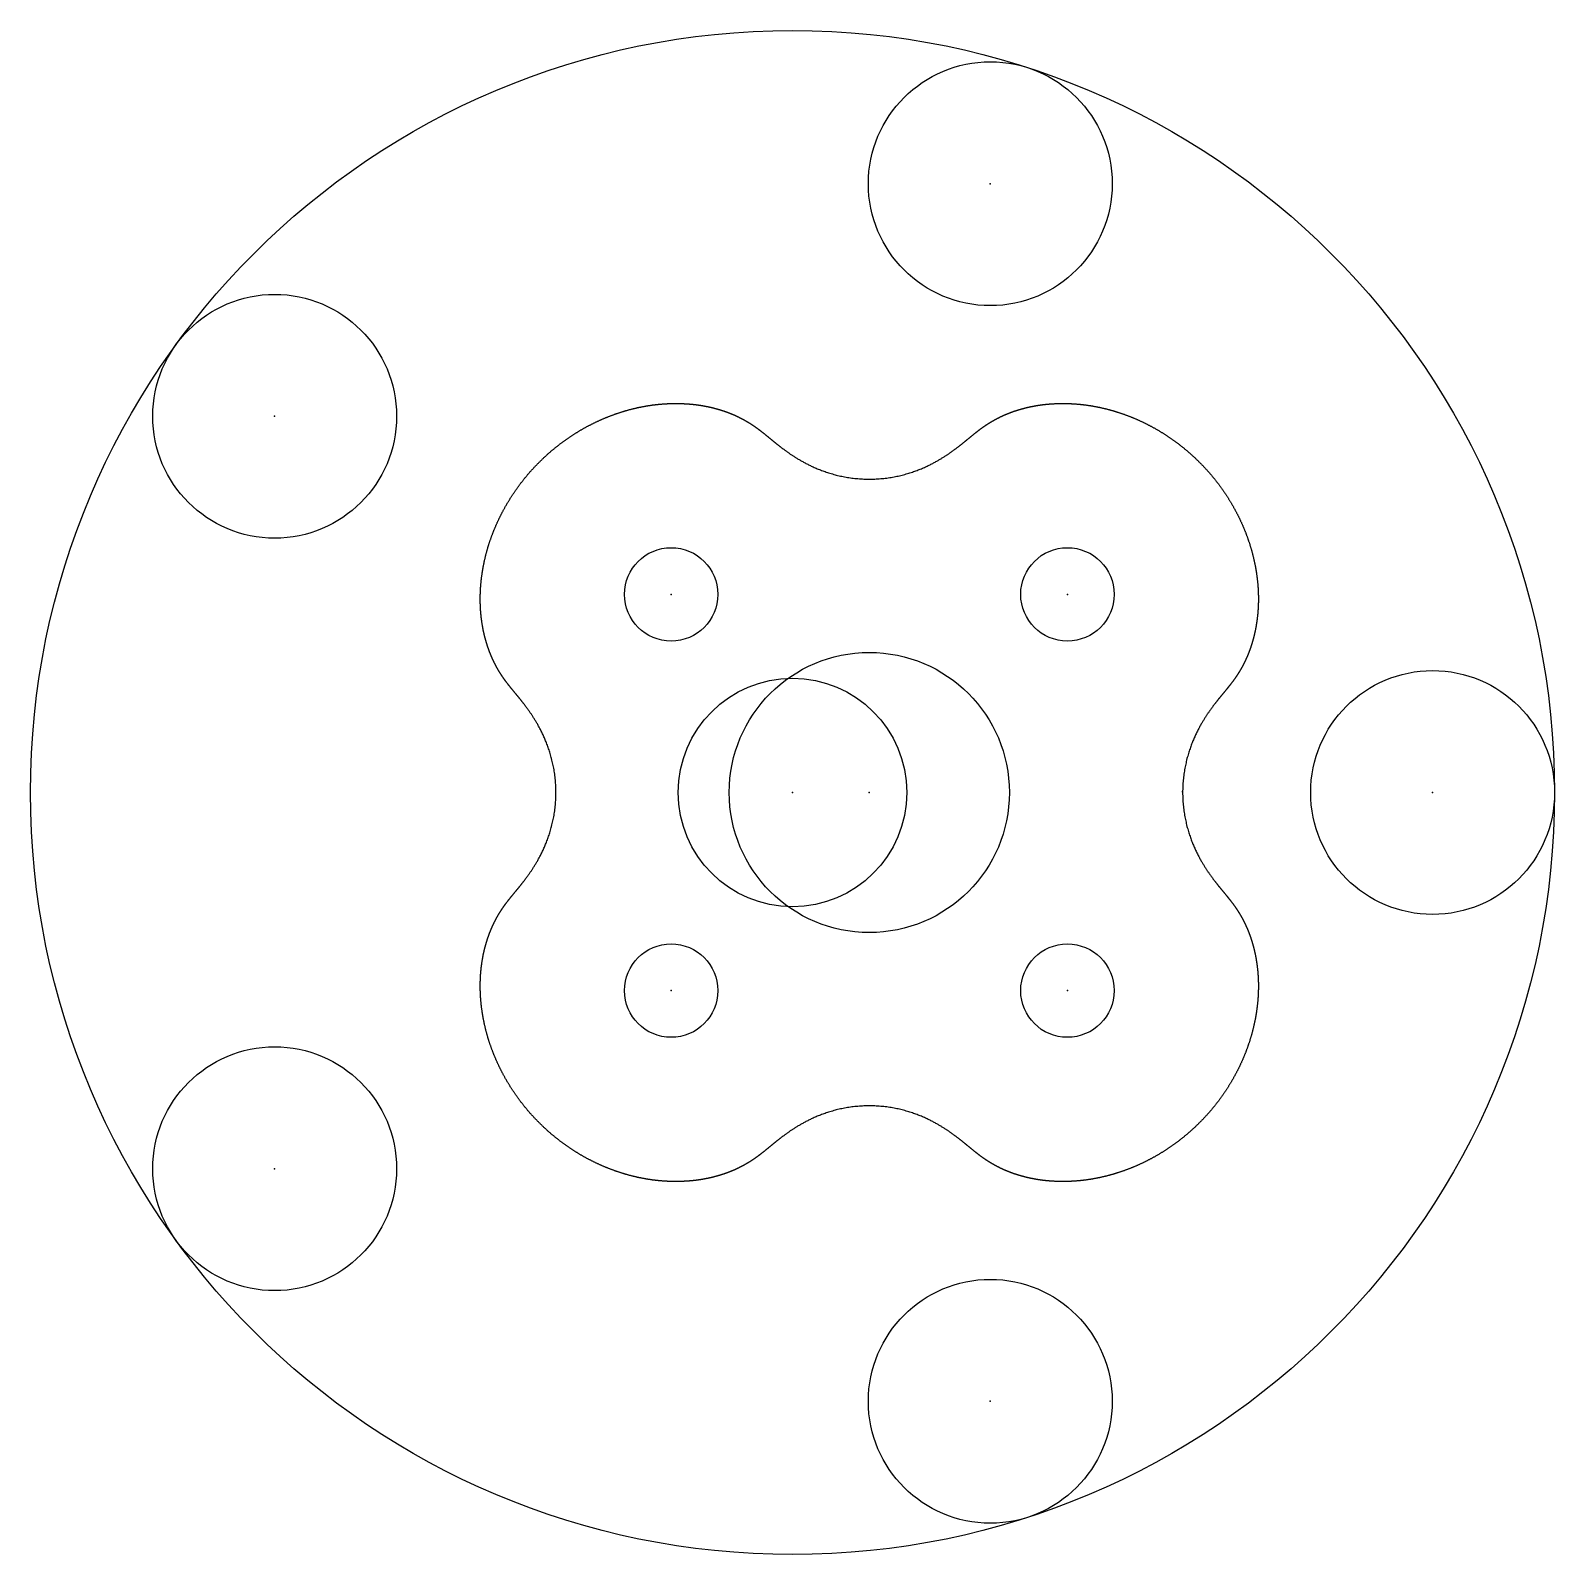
# Model space of a CAD drawing. Header units: millimetres. Extents: x -22.5 to 22.5, y -22.5 to 22.5.
import ezdxf

# ---------------------------------------------------------------- set-up
doc = ezdxf.new("R2010")
doc.units = ezdxf.units.MM

msp = doc.modelspace()

# ---------------------------------------------------------------- linework, layer by layer
at = {"color": 1}
msp.add_lwpolyline([(11.52, 0.04), (11.52, -0.006), (11.52, -0.051), (11.521, -0.097), (11.523, -0.142), (11.524, -0.187), (11.527, -0.232), (11.53, -0.277), (11.533, -0.322), (11.537, -0.367), (11.541, -0.411), (11.546, -0.455), (11.552, -0.499), (11.558, -0.543), (11.564, -0.586), (11.57, -0.629), (11.578, -0.672), (11.585, -0.714), (11.593, -0.756), (11.601, -0.798), (11.61, -0.839), (11.619, -0.879), (11.628, -0.92), (11.638, -0.959), (11.648, -0.999), (11.658, -1.037), (11.669, -1.076), (11.68, -1.113), (11.691, -1.151), (11.702, -1.187), (11.714, -1.224), (11.725, -1.259), (11.737, -1.294), (11.749, -1.329), (11.762, -1.363), (11.774, -1.397), (11.786, -1.43), (11.799, -1.462), (11.812, -1.494), (11.825, -1.525), (11.837, -1.556), (11.85, -1.587), (11.863, -1.616), (11.876, -1.646), (11.889, -1.674), (11.902, -1.703), (11.915, -1.73), (11.929, -1.757), (11.942, -1.784), (11.955, -1.81), (11.968, -1.836), (11.981, -1.861), (11.993, -1.886), (12.006, -1.91), (12.019, -1.934), (12.032, -1.958), (12.045, -1.98), (12.057, -2.003), (12.07, -2.025), (12.082, -2.047), (12.095, -2.068), (12.107, -2.089), (12.119, -2.109), (12.131, -2.129), (12.143, -2.149), (12.155, -2.168), (12.167, -2.187), (12.179, -2.205), (12.19, -2.224), (12.202, -2.241), (12.213, -2.259), (12.224, -2.276), (12.236, -2.293), (12.247, -2.309), (12.257, -2.326), (12.268, -2.341), (12.279, -2.357), (12.29, -2.372), (12.3, -2.387), (12.31, -2.402), (12.32, -2.417), (12.331, -2.431), (12.341, -2.445), (12.35, -2.459), (12.36, -2.472), (12.37, -2.485), (12.379, -2.498), (12.389, -2.511), (12.398, -2.524), (12.407, -2.536), (12.416, -2.548), (12.425, -2.56), (12.434, -2.572), (12.443, -2.583), (12.451, -2.595), (12.46, -2.606), (12.468, -2.617), (12.477, -2.628), (12.485, -2.638), (12.493, -2.649), (12.501, -2.659), (12.509, -2.669), (12.517, -2.679), (12.525, -2.689), (12.532, -2.699), (12.54, -2.708), (12.547, -2.717), (12.555, -2.727), (12.562, -2.736), (12.569, -2.745), (12.576, -2.754), (12.583, -2.762), (12.59, -2.771), (12.597, -2.78), (12.604, -2.788), (12.611, -2.796), (12.617, -2.804), (12.624, -2.812), (12.63, -2.82), (12.637, -2.828), (12.643, -2.836), (12.649, -2.844), (12.656, -2.851), (12.662, -2.859), (12.668, -2.866), (12.674, -2.874), (12.68, -2.881), (12.686, -2.888), (12.692, -2.895), (12.697, -2.902), (12.703, -2.909), (12.709, -2.916), (12.714, -2.923), (12.72, -2.929), (12.725, -2.936), (12.731, -2.943), (12.736, -2.949), (12.742, -2.956), (12.747, -2.962), (12.752, -2.968), (12.757, -2.975), (12.762, -2.981), (12.768, -2.987), (12.773, -2.993), (12.778, -2.999), (12.783, -3.006), (12.788, -3.012), (12.792, -3.018), (12.797, -3.023), (12.802, -3.029), (12.807, -3.035), (12.812, -3.041), (12.816, -3.047), (12.821, -3.053), (12.826, -3.058), (12.83, -3.064), (12.835, -3.07), (12.84, -3.075), (12.844, -3.081), (12.849, -3.086), (12.853, -3.092), (12.858, -3.097), (12.862, -3.103), (12.866, -3.108), (12.871, -3.114), (12.875, -3.119), (12.879, -3.125), (12.884, -3.13), (12.888, -3.135), (12.892, -3.141), (12.896, -3.146), (12.901, -3.151), (12.905, -3.157), (12.909, -3.162), (12.913, -3.167), (12.917, -3.172), (12.921, -3.178), (12.925, -3.183), (12.93, -3.188), (12.934, -3.193), (12.938, -3.199), (12.942, -3.204), (12.946, -3.209), (12.95, -3.214), (12.954, -3.219), (12.958, -3.224), (12.962, -3.23), (12.966, -3.235), (12.969, -3.24), (12.973, -3.245), (12.977, -3.25), (12.981, -3.255), (12.985, -3.261), (12.989, -3.266), (12.993, -3.271), (12.997, -3.276), (13, -3.281), (13.004, -3.286), (13.008, -3.292), (13.012, -3.297), (13.016, -3.302), (13.02, -3.307), (13.023, -3.312), (13.027, -3.317), (13.031, -3.323), (13.035, -3.328), (13.038, -3.333), (13.042, -3.338), (13.046, -3.344), (13.05, -3.349), (13.053, -3.354), (13.057, -3.359), (13.061, -3.365), (13.065, -3.37), (13.068, -3.375), (13.072, -3.381), (13.076, -3.386), (13.08, -3.391), (13.083, -3.397), (13.087, -3.402), (13.091, -3.407), (13.094, -3.413), (13.098, -3.418), (13.102, -3.424), (13.105, -3.429), (13.109, -3.434), (13.113, -3.44), (13.116, -3.445), (13.12, -3.451), (13.124, -3.457), (13.127, -3.462), (13.131, -3.468), (13.135, -3.473), (13.138, -3.479), (13.142, -3.484), (13.146, -3.49), (13.149, -3.496), (13.153, -3.501), (13.157, -3.507), (13.16, -3.513), (13.164, -3.519), (13.168, -3.524), (13.171, -3.53), (13.175, -3.536), (13.179, -3.542), (13.182, -3.548), (13.186, -3.554), (13.189, -3.56), (13.193, -3.565), (13.197, -3.571), (13.2, -3.577), (13.204, -3.583), (13.208, -3.589), (13.211, -3.595), (13.215, -3.602), (13.218, -3.608), (13.222, -3.614), (13.226, -3.62), (13.229, -3.626), (13.233, -3.632), (13.237, -3.639), (13.24, -3.645), (13.244, -3.651), (13.247, -3.657), (13.251, -3.664), (13.255, -3.67), (13.258, -3.677), (13.262, -3.683), (13.265, -3.69), (13.269, -3.696), (13.273, -3.703), (13.276, -3.709), (13.28, -3.716), (13.283, -3.722), (13.287, -3.729), (13.291, -3.736), (13.294, -3.742), (13.298, -3.749), (13.301, -3.756), (13.305, -3.763), (13.308, -3.769), (13.312, -3.776), (13.316, -3.783), (13.319, -3.79), (13.323, -3.797), (13.326, -3.804), (13.33, -3.811), (13.333, -3.818), (13.337, -3.825), (13.34, -3.832), (13.344, -3.839), (13.348, -3.847), (13.351, -3.854), (13.355, -3.861), (13.358, -3.868), (13.362, -3.876), (13.365, -3.883), (13.369, -3.89), (13.372, -3.898), (13.376, -3.905), (13.379, -3.913), (13.383, -3.92), (13.386, -3.928), (13.39, -3.935), (13.393, -3.943), (13.397, -3.951), (13.4, -3.958), (13.404, -3.966), (13.407, -3.974), (13.41, -3.982), (13.414, -3.989), (13.417, -3.997), (13.421, -4.005), (13.424, -4.013), (13.428, -4.021), (13.431, -4.029), (13.434, -4.037), (13.438, -4.045), (13.441, -4.053), (13.444, -4.061), (13.448, -4.07), (13.451, -4.078), (13.455, -4.086), (13.458, -4.094), (13.461, -4.103), (13.465, -4.111), (13.468, -4.119), (13.471, -4.128), (13.474, -4.136), (13.478, -4.145), (13.481, -4.153), (13.484, -4.162), (13.488, -4.171), (13.491, -4.179), (13.494, -4.188), (13.497, -4.197), (13.5, -4.205), (13.504, -4.214), (13.507, -4.223), (13.51, -4.232), (13.513, -4.241), (13.516, -4.25), (13.52, -4.259), (13.523, -4.268), (13.526, -4.277), (13.529, -4.286), (13.532, -4.295), (13.535, -4.304), (13.538, -4.313), (13.541, -4.323), (13.544, -4.332), (13.547, -4.341), (13.55, -4.351), (13.553, -4.36), (13.556, -4.37), (13.559, -4.379), (13.562, -4.389), (13.565, -4.398), (13.568, -4.408), (13.571, -4.417), (13.574, -4.427), (13.577, -4.437), (13.58, -4.446), (13.583, -4.456), (13.585, -4.466), (13.588, -4.476), (13.591, -4.486), (13.594, -4.496), (13.597, -4.506), (13.599, -4.516), (13.602, -4.526), (13.605, -4.536), (13.608, -4.546), (13.61, -4.556), (13.613, -4.566), (13.616, -4.576), (13.618, -4.587), (13.621, -4.597), (13.623, -4.607), (13.626, -4.617), (13.629, -4.628), (13.631, -4.638), (13.634, -4.649), (13.636, -4.659), (13.639, -4.67), (13.641, -4.68), (13.643, -4.691), (13.646, -4.702), (13.648, -4.712), (13.651, -4.723), (13.653, -4.734), (13.655, -4.745), (13.658, -4.756), (13.66, -4.766), (13.662, -4.777), (13.665, -4.788), (13.667, -4.799), (13.669, -4.81), (13.671, -4.821), (13.673, -4.832), (13.675, -4.844), (13.678, -4.855), (13.68, -4.866), (13.682, -4.877), (13.684, -4.889), (13.686, -4.9), (13.688, -4.911), (13.69, -4.923), (13.692, -4.934), (13.694, -4.945), (13.695, -4.957), (13.697, -4.968), (13.699, -4.98), (13.701, -4.992), (13.703, -5.003), (13.705, -5.015), (13.706, -5.027), (13.708, -5.038), (13.71, -5.05), (13.711, -5.062), (13.713, -5.074), (13.715, -5.086), (13.716, -5.097), (13.718, -5.109), (13.719, -5.121), (13.721, -5.133), (13.722, -5.145), (13.724, -5.157), (13.725, -5.17), (13.726, -5.182), (13.728, -5.194), (13.729, -5.206), (13.73, -5.218), (13.732, -5.231), (13.733, -5.243), (13.734, -5.255), (13.735, -5.268), (13.736, -5.28), (13.737, -5.292), (13.739, -5.305), (13.74, -5.317), (13.741, -5.33), (13.742, -5.342), (13.743, -5.355), (13.744, -5.368), (13.744, -5.38), (13.745, -5.393), (13.746, -5.406), (13.747, -5.418), (13.748, -5.431), (13.748, -5.444), (13.749, -5.457), (13.75, -5.47), (13.75, -5.483), (13.751, -5.495), (13.752, -5.508), (13.752, -5.521), (13.753, -5.534), (13.753, -5.547), (13.753, -5.56), (13.754, -5.574), (13.754, -5.587), (13.755, -5.6), (13.755, -5.613), (13.755, -5.626), (13.755, -5.64), (13.755, -5.653), (13.756, -5.666), (13.756, -5.679), (13.756, -5.693), (13.756, -5.706), (13.756, -5.72), (13.756, -5.733), (13.756, -5.746), (13.756, -5.76), (13.756, -5.773), (13.755, -5.787), (13.755, -5.801), (13.755, -5.814), (13.755, -5.828), (13.754, -5.841), (13.754, -5.855), (13.753, -5.869), (13.753, -5.883), (13.753, -5.896), (13.752, -5.91), (13.751, -5.924), (13.751, -5.938), (13.75, -5.951), (13.75, -5.965), (13.749, -5.979), (13.748, -5.993), (13.747, -6.007), (13.746, -6.021), (13.746, -6.035), (13.745, -6.049), (13.744, -6.063), (13.743, -6.077), (13.742, -6.091), (13.741, -6.105), (13.739, -6.119), (13.738, -6.134), (13.737, -6.148), (13.736, -6.162), (13.735, -6.176), (13.733, -6.19), (13.732, -6.205), (13.731, -6.219), (13.729, -6.233), (13.728, -6.248), (13.726, -6.262), (13.724, -6.276), (13.723, -6.291), (13.721, -6.305), (13.72, -6.319), (13.718, -6.334), (13.716, -6.348), (13.714, -6.363), (13.712, -6.377), (13.71, -6.392), (13.708, -6.406), (13.706, -6.421), (13.704, -6.435), (13.702, -6.45), (13.7, -6.465), (13.698, -6.479), (13.696, -6.494), (13.694, -6.508), (13.691, -6.523), (13.689, -6.538), (13.686, -6.552), (13.684, -6.567), (13.682, -6.582), (13.679, -6.597), (13.676, -6.611), (13.674, -6.626), (13.671, -6.641), (13.668, -6.656), (13.666, -6.67), (13.663, -6.685), (13.66, -6.7), (13.657, -6.715), (13.654, -6.73), (13.651, -6.745), (13.648, -6.76), (13.645, -6.774), (13.642, -6.789), (13.639, -6.804), (13.636, -6.819), (13.632, -6.834), (13.629, -6.849), (13.626, -6.864), (13.622, -6.879), (13.619, -6.894), (13.615, -6.909), (13.612, -6.924), (13.608, -6.939), (13.605, -6.954), (13.601, -6.969), (13.597, -6.984), (13.594, -6.999), (13.59, -7.014), (13.586, -7.029), (13.582, -7.045), (13.578, -7.06), (13.574, -7.075), (13.57, -7.09), (13.566, -7.105), (13.562, -7.12), (13.558, -7.135), (13.553, -7.15), (13.549, -7.165), (13.545, -7.181), (13.54, -7.196), (13.536, -7.211), (13.531, -7.226), (13.527, -7.241), (13.522, -7.256), (13.518, -7.272), (13.513, -7.287), (13.508, -7.302), (13.504, -7.317), (13.499, -7.332), (13.494, -7.348), (13.489, -7.363), (13.484, -7.378), (13.479, -7.393), (13.474, -7.408), (13.469, -7.424), (13.464, -7.439), (13.459, -7.454), (13.453, -7.469), (13.448, -7.485), (13.443, -7.5), (13.437, -7.515), (13.432, -7.53), (13.426, -7.545), (13.421, -7.561), (13.415, -7.576), (13.41, -7.591), (13.404, -7.606), (13.398, -7.621), (13.392, -7.637), (13.387, -7.652), (13.381, -7.667), (13.375, -7.682), (13.369, -7.698), (13.363, -7.713), (13.357, -7.728), (13.351, -7.743), (13.344, -7.758), (13.338, -7.774), (13.332, -7.789), (13.326, -7.804), (13.319, -7.819), (13.313, -7.834), (13.307, -7.849), (13.3, -7.865), (13.293, -7.88), (13.287, -7.895), (13.28, -7.91), (13.274, -7.925), (13.267, -7.94), (13.26, -7.956), (13.253, -7.971), (13.246, -7.986), (13.239, -8.001), (13.232, -8.016), (13.225, -8.031), (13.218, -8.046), (13.211, -8.061), (13.204, -8.076), (13.197, -8.091), (13.189, -8.106), (13.182, -8.121), (13.175, -8.137), (13.167, -8.152), (13.16, -8.167), (13.152, -8.182), (13.145, -8.197), (13.137, -8.212), (13.129, -8.227), (13.122, -8.241), (13.114, -8.256), (13.106, -8.271), (13.098, -8.286), (13.09, -8.301), (13.083, -8.316), (13.075, -8.331), (13.067, -8.346), (13.058, -8.361), (13.05, -8.376), (13.042, -8.39), (13.034, -8.405), (13.026, -8.42), (13.017, -8.435), (13.009, -8.45), (13, -8.464), (12.992, -8.479), (12.984, -8.494), (12.975, -8.509), (12.966, -8.523), (12.958, -8.538), (12.949, -8.553), (12.94, -8.567), (12.931, -8.582), (12.923, -8.597), (12.914, -8.611), (12.905, -8.626), (12.896, -8.64), (12.887, -8.655), (12.878, -8.669), (12.869, -8.684), (12.86, -8.698), (12.85, -8.713), (12.841, -8.727), (12.832, -8.742), (12.822, -8.756), (12.813, -8.771), (12.804, -8.785), (12.794, -8.799), (12.785, -8.814), (12.775, -8.828), (12.765, -8.842), (12.756, -8.857), (12.746, -8.871), (12.736, -8.885), (12.727, -8.899), (12.717, -8.914), (12.707, -8.928), (12.697, -8.942), (12.687, -8.956), (12.677, -8.97), (12.667, -8.984), (12.657, -8.998), (12.647, -9.012), (12.637, -9.026), (12.626, -9.04), (12.616, -9.054), (12.606, -9.068), (12.595, -9.082), (12.585, -9.096), (12.575, -9.11), (12.564, -9.124), (12.554, -9.137), (12.543, -9.151), (12.532, -9.165), (12.522, -9.179), (12.511, -9.192), (12.5, -9.206), (12.49, -9.22), (12.479, -9.233), (12.468, -9.247), (12.457, -9.26), (12.446, -9.274), (12.435, -9.287), (12.424, -9.301), (12.413, -9.314), (12.402, -9.328), (12.391, -9.341), (12.38, -9.355), (12.368, -9.368), (12.357, -9.381), (12.346, -9.395), (12.334, -9.408), (12.323, -9.421), (12.312, -9.434), (12.3, -9.447), (12.289, -9.46), (12.277, -9.474), (12.266, -9.487), (12.254, -9.5), (12.242, -9.513), (12.231, -9.526), (12.219, -9.539), (12.207, -9.551), (12.195, -9.564), (12.183, -9.577), (12.172, -9.59), (12.16, -9.603), (12.148, -9.616), (12.136, -9.628), (12.124, -9.641), (12.112, -9.654), (12.099, -9.666), (12.087, -9.679), (12.075, -9.691), (12.063, -9.704), (12.051, -9.716), (12.038, -9.729), (12.026, -9.741), (12.014, -9.753), (12.001, -9.766), (11.989, -9.778), (11.976, -9.79), (11.964, -9.803), (11.951, -9.815), (11.939, -9.827), (11.926, -9.839), (11.914, -9.851), (11.901, -9.863), (11.888, -9.875), (11.876, -9.887), (11.863, -9.899), (11.85, -9.911), (11.837, -9.923), (11.824, -9.935), (11.811, -9.946), (11.798, -9.958), (11.786, -9.97), (11.773, -9.982), (11.76, -9.993), (11.746, -10.005), (11.733, -10.016), (11.72, -10.028), (11.707, -10.039), (11.694, -10.051), (11.681, -10.062), (11.668, -10.074), (11.654, -10.085), (11.641, -10.096), (11.628, -10.107), (11.614, -10.119), (11.601, -10.13), (11.587, -10.141), (11.574, -10.152), (11.561, -10.163), (11.547, -10.174), (11.534, -10.185), (11.52, -10.196), (11.506, -10.207), (11.493, -10.217), (11.479, -10.228), (11.465, -10.239), (11.452, -10.25), (11.438, -10.26), (11.424, -10.271), (11.411, -10.282), (11.397, -10.292), (11.383, -10.303), (11.369, -10.313), (11.355, -10.324), (11.341, -10.334), (11.327, -10.344), (11.313, -10.354), (11.299, -10.365), (11.285, -10.375), (11.271, -10.385), (11.257, -10.395), (11.243, -10.405), (11.229, -10.415), (11.215, -10.425), (11.201, -10.435), (11.187, -10.445), (11.173, -10.455), (11.158, -10.465), (11.144, -10.474), (11.13, -10.484), (11.116, -10.494), (11.101, -10.503), (11.087, -10.513), (11.073, -10.523), (11.058, -10.532), (11.044, -10.542), (11.03, -10.551), (11.015, -10.56), (11.001, -10.57), (10.986, -10.579), (10.972, -10.588), (10.957, -10.597), (10.943, -10.606), (10.928, -10.615), (10.914, -10.625), (10.899, -10.633), (10.885, -10.642), (10.87, -10.651), (10.855, -10.66), (10.841, -10.669), (10.826, -10.678), (10.812, -10.686), (10.797, -10.695), (10.782, -10.704), (10.767, -10.712), (10.753, -10.721), (10.738, -10.729), (10.723, -10.738), (10.708, -10.746), (10.694, -10.754), (10.679, -10.763), (10.664, -10.771), (10.649, -10.779), (10.634, -10.787), (10.619, -10.795), (10.605, -10.804), (10.59, -10.812), (10.575, -10.82), (10.56, -10.827), (10.545, -10.835), (10.53, -10.843), (10.515, -10.851), (10.5, -10.859), (10.485, -10.866), (10.47, -10.874), (10.455, -10.881), (10.44, -10.889), (10.425, -10.896), (10.41, -10.904), (10.395, -10.911), (10.38, -10.919), (10.365, -10.926), (10.35, -10.933), (10.335, -10.94), (10.32, -10.948), (10.305, -10.955), (10.29, -10.962), (10.275, -10.969), (10.259, -10.976), (10.244, -10.983), (10.229, -10.989), (10.214, -10.996), (10.199, -11.003), (10.184, -11.01), (10.169, -11.016), (10.153, -11.023), (10.138, -11.03), (10.123, -11.036), (10.108, -11.043), (10.093, -11.049), (10.078, -11.055), (10.062, -11.062), (10.047, -11.068), (10.032, -11.074), (10.017, -11.08), (10.002, -11.086), (9.986, -11.093), (9.971, -11.099), (9.956, -11.105), (9.941, -11.111), (9.926, -11.116), (9.91, -11.122), (9.895, -11.128), (9.88, -11.134), (9.865, -11.139), (9.85, -11.145), (9.834, -11.151), (9.819, -11.156), (9.804, -11.162), (9.789, -11.167), (9.773, -11.173), (9.758, -11.178), (9.743, -11.183), (9.728, -11.189), (9.713, -11.194), (9.697, -11.199), (9.682, -11.204), (9.667, -11.209), (9.652, -11.214), (9.637, -11.219), (9.621, -11.224), (9.606, -11.229), (9.591, -11.234), (9.576, -11.239), (9.561, -11.243), (9.545, -11.248), (9.53, -11.253), (9.515, -11.257), (9.5, -11.262), (9.485, -11.266), (9.469, -11.271), (9.454, -11.275), (9.439, -11.279), (9.424, -11.284), (9.409, -11.288), (9.394, -11.292), (9.379, -11.296), (9.364, -11.3), (9.348, -11.305), (9.333, -11.309), (9.318, -11.313), (9.303, -11.316), (9.288, -11.32), (9.273, -11.324), (9.258, -11.328), (9.243, -11.332), (9.228, -11.335), (9.213, -11.339), (9.198, -11.343), (9.183, -11.346), (9.168, -11.35), (9.153, -11.353), (9.138, -11.357), (9.123, -11.36), (9.108, -11.363), (9.093, -11.366), (9.078, -11.37), (9.063, -11.373), (9.048, -11.376), (9.033, -11.379), (9.018, -11.382), (9.003, -11.385), (8.989, -11.388), (8.974, -11.391), (8.959, -11.394), (8.944, -11.397), (8.929, -11.399), (8.914, -11.402), (8.9, -11.405), (8.885, -11.407), (8.87, -11.41), (8.855, -11.413), (8.841, -11.415), (8.826, -11.418), (8.811, -11.42), (8.797, -11.422), (8.782, -11.425), (8.767, -11.427), (8.753, -11.429), (8.738, -11.431), (8.723, -11.434), (8.709, -11.436), (8.694, -11.438), (8.68, -11.44), (8.665, -11.442), (8.651, -11.444), (8.636, -11.445), (8.622, -11.447), (8.607, -11.449), (8.593, -11.451), (8.578, -11.453), (8.564, -11.454), (8.55, -11.456), (8.535, -11.457), (8.521, -11.459), (8.507, -11.461), (8.492, -11.462), (8.478, -11.463), (8.464, -11.465), (8.45, -11.466), (8.435, -11.467), (8.421, -11.469), (8.407, -11.47), (8.393, -11.471), (8.379, -11.472), (8.365, -11.473), (8.35, -11.474), (8.336, -11.475), (8.322, -11.476), (8.308, -11.477), (8.294, -11.478), (8.28, -11.479), (8.266, -11.48), (8.252, -11.481), (8.239, -11.481), (8.225, -11.482), (8.211, -11.483), (8.197, -11.483), (8.183, -11.484), (8.169, -11.484), (8.156, -11.485), (8.142, -11.485), (8.128, -11.486), (8.115, -11.486), (8.101, -11.486), (8.087, -11.487), (8.074, -11.487), (8.06, -11.487), (8.047, -11.487), (8.033, -11.488), (8.019, -11.488), (8.006, -11.488), (7.993, -11.488), (7.979, -11.488), (7.966, -11.488), (7.952, -11.488), (7.939, -11.488), (7.926, -11.488), (7.912, -11.487), (7.899, -11.487), (7.886, -11.487), (7.873, -11.487), (7.86, -11.486), (7.847, -11.486), (7.833, -11.486), (7.82, -11.485), (7.807, -11.485), (7.794, -11.484), (7.781, -11.484), (7.768, -11.483), (7.755, -11.483), (7.742, -11.482), (7.73, -11.481), (7.717, -11.481), (7.704, -11.48), (7.691, -11.479), (7.678, -11.478), (7.666, -11.478), (7.653, -11.477), (7.64, -11.476), (7.628, -11.475), (7.615, -11.474), (7.603, -11.473), (7.59, -11.472), (7.577, -11.471), (7.565, -11.47), (7.553, -11.469), (7.54, -11.468), (7.528, -11.467), (7.515, -11.465), (7.503, -11.464), (7.491, -11.463), (7.479, -11.462), (7.466, -11.46), (7.454, -11.459), (7.442, -11.458), (7.43, -11.456), (7.418, -11.455), (7.406, -11.453), (7.394, -11.452), (7.382, -11.45), (7.37, -11.449), (7.358, -11.447), (7.346, -11.446), (7.334, -11.444), (7.322, -11.442), (7.311, -11.441), (7.299, -11.439), (7.287, -11.437), (7.276, -11.435), (7.264, -11.434), (7.252, -11.432), (7.241, -11.43), (7.229, -11.428), (7.218, -11.426), (7.206, -11.424), (7.195, -11.422), (7.183, -11.42), (7.172, -11.418), (7.161, -11.416), (7.149, -11.414), (7.138, -11.412), (7.127, -11.41), (7.116, -11.408), (7.105, -11.406), (7.094, -11.404), (7.082, -11.402), (7.071, -11.4), (7.06, -11.397), (7.049, -11.395), (7.039, -11.393), (7.028, -11.391), (7.017, -11.388), (7.006, -11.386), (6.995, -11.384), (6.984, -11.381), (6.974, -11.379), (6.963, -11.376), (6.952, -11.374), (6.942, -11.372), (6.931, -11.369), (6.921, -11.367), (6.91, -11.364), (6.9, -11.361), (6.889, -11.359), (6.879, -11.356), (6.869, -11.354), (6.858, -11.351), (6.848, -11.349), (6.838, -11.346), (6.828, -11.343), (6.818, -11.341), (6.807, -11.338), (6.797, -11.335), (6.787, -11.332), (6.777, -11.33), (6.767, -11.327), (6.757, -11.324), (6.747, -11.321), (6.738, -11.318), (6.728, -11.316), (6.718, -11.313), (6.708, -11.31), (6.699, -11.307), (6.689, -11.304), (6.679, -11.301), (6.67, -11.298), (6.66, -11.295), (6.651, -11.292), (6.641, -11.289), (6.632, -11.286), (6.622, -11.283), (6.613, -11.28), (6.604, -11.277), (6.594, -11.274), (6.585, -11.271), (6.576, -11.268), (6.567, -11.265), (6.557, -11.262), (6.548, -11.259), (6.539, -11.256), (6.53, -11.253), (6.521, -11.25), (6.512, -11.246), (6.503, -11.243), (6.494, -11.24), (6.486, -11.237), (6.477, -11.234), (6.468, -11.23), (6.459, -11.227), (6.45, -11.224), (6.442, -11.221), (6.433, -11.217), (6.425, -11.214), (6.416, -11.211), (6.408, -11.208), (6.399, -11.204), (6.391, -11.201), (6.382, -11.198), (6.374, -11.194), (6.365, -11.191), (6.357, -11.188), (6.349, -11.184), (6.341, -11.181), (6.332, -11.178), (6.324, -11.174), (6.316, -11.171), (6.308, -11.168), (6.3, -11.164), (6.292, -11.161), (6.284, -11.157), (6.276, -11.154), (6.268, -11.151), (6.26, -11.147), (6.252, -11.144), (6.245, -11.14), (6.237, -11.137), (6.229, -11.133), (6.221, -11.13), (6.214, -11.126), (6.206, -11.123), (6.199, -11.119), (6.191, -11.116), (6.184, -11.113), (6.176, -11.109), (6.169, -11.106), (6.161, -11.102), (6.154, -11.098), (6.146, -11.095), (6.139, -11.091), (6.132, -11.088), (6.125, -11.084), (6.117, -11.081), (6.11, -11.077), (6.103, -11.074), (6.096, -11.07), (6.089, -11.067), (6.082, -11.063), (6.075, -11.06), (6.068, -11.056), (6.061, -11.053), (6.054, -11.049), (6.047, -11.045), (6.04, -11.042), (6.033, -11.038), (6.026, -11.035), (6.02, -11.031), (6.013, -11.028), (6.006, -11.024), (5.999, -11.02), (5.993, -11.017), (5.986, -11.013), (5.98, -11.01), (5.973, -11.006), (5.966, -11.002), (5.96, -10.999), (5.953, -10.995), (5.947, -10.992), (5.941, -10.988), (5.934, -10.984), (5.928, -10.981), (5.922, -10.977), (5.915, -10.974), (5.909, -10.97), (5.903, -10.966), (5.896, -10.963), (5.89, -10.959), (5.884, -10.955), (5.878, -10.952), (5.872, -10.948), (5.866, -10.945), (5.86, -10.941), (5.854, -10.937), (5.848, -10.934), (5.842, -10.93), (5.836, -10.926), (5.83, -10.923), (5.824, -10.919), (5.818, -10.916), (5.812, -10.912), (5.806, -10.908), (5.8, -10.905), (5.795, -10.901), (5.789, -10.897), (5.783, -10.894), (5.777, -10.89), (5.772, -10.886), (5.766, -10.883), (5.76, -10.879), (5.755, -10.875), (5.749, -10.872), (5.743, -10.868), (5.738, -10.864), (5.732, -10.861), (5.727, -10.857), (5.721, -10.853), (5.716, -10.85), (5.71, -10.846), (5.705, -10.842), (5.699, -10.839), (5.694, -10.835), (5.688, -10.831), (5.683, -10.828), (5.677, -10.824), (5.672, -10.82), (5.667, -10.817), (5.661, -10.813), (5.656, -10.809), (5.651, -10.806), (5.645, -10.802), (5.64, -10.798), (5.635, -10.794), (5.629, -10.791), (5.624, -10.787), (5.619, -10.783), (5.614, -10.779), (5.608, -10.776), (5.603, -10.772), (5.598, -10.768), (5.593, -10.764), (5.587, -10.761), (5.582, -10.757), (5.577, -10.753), (5.572, -10.749), (5.567, -10.745), (5.561, -10.742), (5.556, -10.738), (5.551, -10.734), (5.546, -10.73), (5.541, -10.726), (5.536, -10.722), (5.53, -10.719), (5.525, -10.715), (5.52, -10.711), (5.515, -10.707), (5.51, -10.703), (5.505, -10.699), (5.5, -10.695), (5.494, -10.691), (5.489, -10.687), (5.484, -10.683), (5.479, -10.679), (5.474, -10.675), (5.468, -10.671), (5.463, -10.667), (5.458, -10.663), (5.453, -10.659), (5.448, -10.655), (5.442, -10.651), (5.437, -10.647), (5.432, -10.643), (5.427, -10.638), (5.421, -10.634), (5.416, -10.63), (5.411, -10.626), (5.405, -10.622), (5.4, -10.617), (5.395, -10.613), (5.389, -10.609), (5.384, -10.604), (5.378, -10.6), (5.373, -10.596), (5.367, -10.591), (5.362, -10.587), (5.356, -10.582), (5.351, -10.578), (5.345, -10.573), (5.34, -10.569), (5.334, -10.564), (5.328, -10.56), (5.323, -10.555), (5.317, -10.55), (5.311, -10.546), (5.305, -10.541), (5.3, -10.536), (5.294, -10.531), (5.288, -10.526), (5.282, -10.521), (5.276, -10.516), (5.27, -10.512), (5.264, -10.507), (5.258, -10.501), (5.251, -10.496), (5.245, -10.491), (5.239, -10.486), (5.232, -10.481), (5.226, -10.476), (5.22, -10.47), (5.213, -10.465), (5.207, -10.459), (5.2, -10.454), (5.193, -10.448), (5.186, -10.443), (5.18, -10.437), (5.173, -10.431), (5.166, -10.426), (5.159, -10.42), (5.151, -10.414), (5.144, -10.408), (5.137, -10.402), (5.13, -10.396), (5.122, -10.39), (5.115, -10.384), (5.107, -10.378), (5.099, -10.371), (5.091, -10.365), (5.083, -10.358), (5.075, -10.352), (5.067, -10.345), (5.059, -10.338), (5.051, -10.332), (5.042, -10.325), (5.034, -10.318), (5.025, -10.311), (5.016, -10.304), (5.007, -10.297), (4.998, -10.289), (4.989, -10.282), (4.98, -10.275), (4.97, -10.267), (4.961, -10.26), (4.951, -10.252), (4.941, -10.244), (4.931, -10.236), (4.921, -10.228), (4.91, -10.22), (4.9, -10.212), (4.889, -10.204), (4.878, -10.195), (4.867, -10.187), (4.856, -10.178), (4.844, -10.169), (4.833, -10.161), (4.821, -10.152), (4.809, -10.143), (4.796, -10.133), (4.784, -10.124), (4.771, -10.115), (4.758, -10.105), (4.745, -10.096), (4.732, -10.086), (4.718, -10.076), (4.704, -10.066), (4.69, -10.056), (4.676, -10.046), (4.661, -10.036), (4.646, -10.025), (4.631, -10.015), (4.615, -10.004), (4.6, -9.994), (4.584, -9.983), (4.567, -9.972), (4.55, -9.961), (4.533, -9.949), (4.516, -9.938), (4.498, -9.927), (4.48, -9.915), (4.462, -9.903), (4.443, -9.892), (4.424, -9.88), (4.404, -9.868), (4.385, -9.856), (4.364, -9.844), (4.344, -9.831), (4.323, -9.819), (4.301, -9.807), (4.279, -9.794), (4.257, -9.781), (4.234, -9.769), (4.211, -9.756), (4.187, -9.743), (4.163, -9.73), (4.139, -9.717), (4.114, -9.704), (4.088, -9.691), (4.062, -9.678), (4.036, -9.665), (4.009, -9.652), (3.981, -9.639), (3.953, -9.626), (3.924, -9.613), (3.895, -9.6), (3.866, -9.587), (3.836, -9.574), (3.805, -9.561), (3.774, -9.549), (3.742, -9.536), (3.71, -9.523), (3.677, -9.511), (3.644, -9.498), (3.61, -9.486), (3.576, -9.474), (3.541, -9.462), (3.505, -9.45), (3.469, -9.439), (3.433, -9.427), (3.395, -9.416), (3.358, -9.405), (3.32, -9.394), (3.281, -9.384), (3.242, -9.374), (3.203, -9.364), (3.163, -9.355), (3.122, -9.345), (3.081, -9.337), (3.04, -9.328), (2.998, -9.32), (2.956, -9.312), (2.913, -9.305), (2.87, -9.298), (2.827, -9.292), (2.784, -9.286), (2.74, -9.28), (2.696, -9.275), (2.651, -9.271), (2.607, -9.267), (2.562, -9.263), (2.517, -9.26), (2.472, -9.257), (2.427, -9.255), (2.382, -9.254), (2.336, -9.253), (2.291, -9.252), (2.245, -9.252), (2.2, -9.253), (2.154, -9.254), (2.109, -9.255), (2.064, -9.257), (2.019, -9.26), (1.974, -9.263), (1.929, -9.267), (1.885, -9.271), (1.84, -9.275), (1.796, -9.28), (1.752, -9.286), (1.709, -9.292), (1.666, -9.298), (1.623, -9.305), (1.58, -9.312), (1.538, -9.32), (1.496, -9.328), (1.455, -9.337), (1.414, -9.345), (1.373, -9.355), (1.333, -9.364), (1.294, -9.374), (1.255, -9.384), (1.216, -9.394), (1.178, -9.405), (1.141, -9.416), (1.103, -9.427), (1.067, -9.439), (1.031, -9.45), (0.995, -9.462), (0.96, -9.474), (0.926, -9.486), (0.892, -9.498), (0.859, -9.511), (0.826, -9.523), (0.794, -9.536), (0.762, -9.549), (0.731, -9.561), (0.7, -9.574), (0.67, -9.587), (0.641, -9.6), (0.612, -9.613), (0.583, -9.626), (0.555, -9.639), (0.527, -9.652), (0.5, -9.665), (0.474, -9.678), (0.448, -9.691), (0.422, -9.704), (0.397, -9.717), (0.373, -9.73), (0.349, -9.743), (0.325, -9.756), (0.302, -9.769), (0.279, -9.781), (0.257, -9.794), (0.235, -9.807), (0.213, -9.819), (0.192, -9.831), (0.172, -9.844), (0.151, -9.856), (0.132, -9.868), (0.112, -9.88), (0.093, -9.892), (0.074, -9.903), (0.056, -9.915), (0.038, -9.927), (0.02, -9.938), (0.003, -9.949), (-0.014, -9.961), (-0.031, -9.972), (-0.048, -9.983), (-0.064, -9.994), (-0.079, -10.004), (-0.095, -10.015), (-0.11, -10.025), (-0.125, -10.036), (-0.14, -10.046), (-0.154, -10.056), (-0.168, -10.066), (-0.182, -10.076), (-0.196, -10.086), (-0.209, -10.096), (-0.222, -10.105), (-0.235, -10.115), (-0.248, -10.124), (-0.26, -10.133), (-0.273, -10.143), (-0.285, -10.152), (-0.297, -10.161), (-0.308, -10.169), (-0.32, -10.178), (-0.331, -10.187), (-0.342, -10.195), (-0.353, -10.204), (-0.364, -10.212), (-0.374, -10.22), (-0.385, -10.228), (-0.395, -10.236), (-0.405, -10.244), (-0.415, -10.252), (-0.425, -10.26), (-0.434, -10.267), (-0.444, -10.275), (-0.453, -10.282), (-0.462, -10.289), (-0.471, -10.297), (-0.48, -10.304), (-0.489, -10.311), (-0.498, -10.318), (-0.506, -10.325), (-0.515, -10.332), (-0.523, -10.338), (-0.531, -10.345), (-0.539, -10.352), (-0.547, -10.358), (-0.555, -10.365), (-0.563, -10.371), (-0.571, -10.378), (-0.579, -10.384), (-0.586, -10.39), (-0.594, -10.396), (-0.601, -10.402), (-0.608, -10.408), (-0.615, -10.414), (-0.623, -10.42), (-0.63, -10.426), (-0.637, -10.431), (-0.644, -10.437), (-0.65, -10.443), (-0.657, -10.448), (-0.664, -10.454), (-0.671, -10.459), (-0.677, -10.465), (-0.684, -10.47), (-0.69, -10.476), (-0.696, -10.481), (-0.703, -10.486), (-0.709, -10.491), (-0.715, -10.496), (-0.722, -10.501), (-0.728, -10.507), (-0.734, -10.512), (-0.74, -10.516), (-0.746, -10.521), (-0.752, -10.526), (-0.758, -10.531), (-0.764, -10.536), (-0.769, -10.541), (-0.775, -10.546), (-0.781, -10.55), (-0.787, -10.555), (-0.792, -10.56), (-0.798, -10.564), (-0.804, -10.569), (-0.809, -10.573), (-0.815, -10.578), (-0.82, -10.582), (-0.826, -10.587), (-0.831, -10.591), (-0.837, -10.596), (-0.842, -10.6), (-0.848, -10.604), (-0.853, -10.609), (-0.859, -10.613), (-0.864, -10.617), (-0.869, -10.622), (-0.875, -10.626), (-0.88, -10.63), (-0.885, -10.634), (-0.891, -10.638), (-0.896, -10.643), (-0.901, -10.647), (-0.906, -10.651), (-0.912, -10.655), (-0.917, -10.659), (-0.922, -10.663), (-0.927, -10.667), (-0.932, -10.671), (-0.938, -10.675), (-0.943, -10.679), (-0.948, -10.683), (-0.953, -10.687), (-0.958, -10.691), (-0.964, -10.695), (-0.969, -10.699), (-0.974, -10.703), (-0.979, -10.707), (-0.984, -10.711), (-0.989, -10.715), (-0.994, -10.719), (-1, -10.722), (-1.005, -10.726), (-1.01, -10.73), (-1.015, -10.734), (-1.02, -10.738), (-1.025, -10.742), (-1.031, -10.745), (-1.036, -10.749), (-1.041, -10.753), (-1.046, -10.757), (-1.051, -10.761), (-1.057, -10.764), (-1.062, -10.768), (-1.067, -10.772), (-1.072, -10.776), (-1.078, -10.779), (-1.083, -10.783), (-1.088, -10.787), (-1.093, -10.791), (-1.099, -10.794), (-1.104, -10.798), (-1.109, -10.802), (-1.115, -10.806), (-1.12, -10.809), (-1.125, -10.813), (-1.131, -10.817), (-1.136, -10.82), (-1.141, -10.824), (-1.147, -10.828), (-1.152, -10.831), (-1.158, -10.835), (-1.163, -10.839), (-1.169, -10.842), (-1.174, -10.846), (-1.18, -10.85), (-1.185, -10.853), (-1.191, -10.857), (-1.196, -10.861), (-1.202, -10.864), (-1.207, -10.868), (-1.213, -10.872), (-1.219, -10.875), (-1.224, -10.879), (-1.23, -10.883), (-1.236, -10.886), (-1.241, -10.89), (-1.247, -10.894), (-1.253, -10.897), (-1.259, -10.901), (-1.264, -10.905), (-1.27, -10.908), (-1.276, -10.912), (-1.282, -10.916), (-1.288, -10.919), (-1.294, -10.923), (-1.3, -10.926), (-1.306, -10.93), (-1.312, -10.934), (-1.318, -10.937), (-1.324, -10.941), (-1.33, -10.945), (-1.336, -10.948), (-1.342, -10.952), (-1.348, -10.955), (-1.354, -10.959), (-1.36, -10.963), (-1.367, -10.966), (-1.373, -10.97), (-1.379, -10.974), (-1.386, -10.977), (-1.392, -10.981), (-1.398, -10.984), (-1.405, -10.988), (-1.411, -10.992), (-1.417, -10.995), (-1.424, -10.999), (-1.43, -11.002), (-1.437, -11.006), (-1.444, -11.01), (-1.45, -11.013), (-1.457, -11.017), (-1.463, -11.02), (-1.47, -11.024), (-1.477, -11.028), (-1.484, -11.031), (-1.49, -11.035), (-1.497, -11.038), (-1.504, -11.042), (-1.511, -11.045), (-1.518, -11.049), (-1.525, -11.053), (-1.532, -11.056), (-1.539, -11.06), (-1.546, -11.063), (-1.553, -11.067), (-1.56, -11.07), (-1.567, -11.074), (-1.574, -11.077), (-1.581, -11.081), (-1.589, -11.084), (-1.596, -11.088), (-1.603, -11.091), (-1.61, -11.095), (-1.618, -11.098), (-1.625, -11.102), (-1.633, -11.106), (-1.64, -11.109), (-1.648, -11.113), (-1.655, -11.116), (-1.663, -11.119), (-1.67, -11.123), (-1.678, -11.126), (-1.685, -11.13), (-1.693, -11.133), (-1.701, -11.137), (-1.709, -11.14), (-1.716, -11.144), (-1.724, -11.147), (-1.732, -11.151), (-1.74, -11.154), (-1.748, -11.157), (-1.756, -11.161), (-1.764, -11.164), (-1.772, -11.168), (-1.78, -11.171), (-1.788, -11.174), (-1.796, -11.178), (-1.805, -11.181), (-1.813, -11.184), (-1.821, -11.188), (-1.829, -11.191), (-1.838, -11.194), (-1.846, -11.198), (-1.855, -11.201), (-1.863, -11.204), (-1.872, -11.208), (-1.88, -11.211), (-1.889, -11.214), (-1.897, -11.217), (-1.906, -11.221), (-1.914, -11.224), (-1.923, -11.227), (-1.932, -11.23), (-1.941, -11.234), (-1.95, -11.237), (-1.958, -11.24), (-1.967, -11.243), (-1.976, -11.246), (-1.985, -11.25), (-1.994, -11.253), (-2.003, -11.256), (-2.012, -11.259), (-2.021, -11.262), (-2.031, -11.265), (-2.04, -11.268), (-2.049, -11.271), (-2.058, -11.274), (-2.068, -11.277), (-2.077, -11.28), (-2.086, -11.283), (-2.096, -11.286), (-2.105, -11.289), (-2.115, -11.292), (-2.124, -11.295), (-2.134, -11.298), (-2.143, -11.301), (-2.153, -11.304), (-2.163, -11.307), (-2.172, -11.31), (-2.182, -11.313), (-2.192, -11.316), (-2.202, -11.318), (-2.211, -11.321), (-2.221, -11.324), (-2.231, -11.327), (-2.241, -11.33), (-2.251, -11.332), (-2.261, -11.335), (-2.271, -11.338), (-2.282, -11.341), (-2.292, -11.343), (-2.302, -11.346), (-2.312, -11.349), (-2.322, -11.351), (-2.333, -11.354), (-2.343, -11.356), (-2.353, -11.359), (-2.364, -11.361), (-2.374, -11.364), (-2.385, -11.367), (-2.395, -11.369), (-2.406, -11.372), (-2.416, -11.374), (-2.427, -11.376), (-2.438, -11.379), (-2.448, -11.381), (-2.459, -11.384), (-2.47, -11.386), (-2.481, -11.388), (-2.492, -11.391), (-2.503, -11.393), (-2.513, -11.395), (-2.524, -11.397), (-2.535, -11.4), (-2.546, -11.402), (-2.558, -11.404), (-2.569, -11.406), (-2.58, -11.408), (-2.591, -11.41), (-2.602, -11.412), (-2.613, -11.414), (-2.625, -11.416), (-2.636, -11.418), (-2.647, -11.42), (-2.659, -11.422), (-2.67, -11.424), (-2.682, -11.426), (-2.693, -11.428), (-2.705, -11.43), (-2.716, -11.432), (-2.728, -11.434), (-2.74, -11.435), (-2.751, -11.437), (-2.763, -11.439), (-2.775, -11.441), (-2.786, -11.442), (-2.798, -11.444), (-2.81, -11.446), (-2.822, -11.447), (-2.834, -11.449), (-2.846, -11.45), (-2.858, -11.452), (-2.87, -11.453), (-2.882, -11.455), (-2.894, -11.456), (-2.906, -11.458), (-2.918, -11.459), (-2.93, -11.46), (-2.943, -11.462), (-2.955, -11.463), (-2.967, -11.464), (-2.979, -11.465), (-2.992, -11.467), (-3.004, -11.468), (-3.017, -11.469), (-3.029, -11.47), (-3.041, -11.471), (-3.054, -11.472), (-3.067, -11.473), (-3.079, -11.474), (-3.092, -11.475), (-3.104, -11.476), (-3.117, -11.477), (-3.13, -11.478), (-3.142, -11.478), (-3.155, -11.479), (-3.168, -11.48), (-3.181, -11.481), (-3.194, -11.481), (-3.206, -11.482), (-3.219, -11.483), (-3.232, -11.483), (-3.245, -11.484), (-3.258, -11.484), (-3.271, -11.485), (-3.284, -11.485), (-3.297, -11.486), (-3.311, -11.486), (-3.324, -11.486), (-3.337, -11.487), (-3.35, -11.487), (-3.363, -11.487), (-3.376, -11.487), (-3.39, -11.488), (-3.403, -11.488), (-3.416, -11.488), (-3.43, -11.488), (-3.443, -11.488), (-3.457, -11.488), (-3.47, -11.488), (-3.483, -11.488), (-3.497, -11.488), (-3.511, -11.487), (-3.524, -11.487), (-3.538, -11.487), (-3.551, -11.487), (-3.565, -11.486), (-3.579, -11.486), (-3.592, -11.486), (-3.606, -11.485), (-3.62, -11.485), (-3.633, -11.484), (-3.647, -11.484), (-3.661, -11.483), (-3.675, -11.483), (-3.689, -11.482), (-3.703, -11.481), (-3.716, -11.481), (-3.73, -11.48), (-3.744, -11.479), (-3.758, -11.478), (-3.772, -11.477), (-3.786, -11.476), (-3.8, -11.475), (-3.814, -11.474), (-3.829, -11.473), (-3.843, -11.472), (-3.857, -11.471), (-3.871, -11.47), (-3.885, -11.469), (-3.899, -11.467), (-3.914, -11.466), (-3.928, -11.465), (-3.942, -11.463), (-3.956, -11.462), (-3.971, -11.461), (-3.985, -11.459), (-3.999, -11.457), (-4.014, -11.456), (-4.028, -11.454), (-4.042, -11.453), (-4.057, -11.451), (-4.071, -11.449), (-4.086, -11.447), (-4.1, -11.445), (-4.115, -11.444), (-4.129, -11.442), (-4.144, -11.44), (-4.158, -11.438), (-4.173, -11.436), (-4.187, -11.434), (-4.202, -11.431), (-4.217, -11.429), (-4.231, -11.427), (-4.246, -11.425), (-4.261, -11.422), (-4.275, -11.42), (-4.29, -11.418), (-4.305, -11.415), (-4.319, -11.413), (-4.334, -11.41), (-4.349, -11.407), (-4.364, -11.405), (-4.378, -11.402), (-4.393, -11.399), (-4.408, -11.397), (-4.423, -11.394), (-4.438, -11.391), (-4.453, -11.388), (-4.467, -11.385), (-4.482, -11.382), (-4.497, -11.379), (-4.512, -11.376), (-4.527, -11.373), (-4.542, -11.37), (-4.557, -11.366), (-4.572, -11.363), (-4.587, -11.36), (-4.602, -11.357), (-4.617, -11.353), (-4.632, -11.35), (-4.647, -11.346), (-4.662, -11.343), (-4.677, -11.339), (-4.692, -11.335), (-4.707, -11.332), (-4.722, -11.328), (-4.737, -11.324), (-4.752, -11.32), (-4.767, -11.316), (-4.782, -11.313), (-4.797, -11.309), (-4.812, -11.305), (-4.828, -11.3), (-4.843, -11.296), (-4.858, -11.292), (-4.873, -11.288), (-4.888, -11.284), (-4.903, -11.279), (-4.918, -11.275), (-4.933, -11.271), (-4.949, -11.266), (-4.964, -11.262), (-4.979, -11.257), (-4.994, -11.253), (-5.009, -11.248), (-5.025, -11.243), (-5.04, -11.239), (-5.055, -11.234), (-5.07, -11.229), (-5.085, -11.224), (-5.101, -11.219), (-5.116, -11.214), (-5.131, -11.209), (-5.146, -11.204), (-5.161, -11.199), (-5.177, -11.194), (-5.192, -11.189), (-5.207, -11.183), (-5.222, -11.178), (-5.237, -11.173), (-5.253, -11.167), (-5.268, -11.162), (-5.283, -11.156), (-5.298, -11.151), (-5.314, -11.145), (-5.329, -11.139), (-5.344, -11.134), (-5.359, -11.128), (-5.374, -11.122), (-5.39, -11.116), (-5.405, -11.111), (-5.42, -11.105), (-5.435, -11.099), (-5.45, -11.093), (-5.466, -11.086), (-5.481, -11.08), (-5.496, -11.074), (-5.511, -11.068), (-5.526, -11.062), (-5.542, -11.055), (-5.557, -11.049), (-5.572, -11.043), (-5.587, -11.036), (-5.602, -11.03), (-5.617, -11.023), (-5.633, -11.016), (-5.648, -11.01), (-5.663, -11.003), (-5.678, -10.996), (-5.693, -10.989), (-5.708, -10.983), (-5.723, -10.976), (-5.739, -10.969), (-5.754, -10.962), (-5.769, -10.955), (-5.784, -10.948), (-5.799, -10.94), (-5.814, -10.933), (-5.829, -10.926), (-5.844, -10.919), (-5.859, -10.911), (-5.874, -10.904), (-5.889, -10.896), (-5.904, -10.889), (-5.919, -10.881), (-5.934, -10.874), (-5.949, -10.866), (-5.964, -10.859), (-5.979, -10.851), (-5.994, -10.843), (-6.009, -10.835), (-6.024, -10.827), (-6.039, -10.82), (-6.054, -10.812), (-6.069, -10.804), (-6.083, -10.795), (-6.098, -10.787), (-6.113, -10.779), (-6.128, -10.771), (-6.143, -10.763), (-6.158, -10.754), (-6.172, -10.746), (-6.187, -10.738), (-6.202, -10.729), (-6.217, -10.721), (-6.231, -10.712), (-6.246, -10.704), (-6.261, -10.695), (-6.276, -10.686), (-6.29, -10.678), (-6.305, -10.669), (-6.319, -10.66), (-6.334, -10.651), (-6.349, -10.642), (-6.363, -10.633), (-6.378, -10.625), (-6.392, -10.615), (-6.407, -10.606), (-6.421, -10.597), (-6.436, -10.588), (-6.45, -10.579), (-6.465, -10.57), (-6.479, -10.56), (-6.494, -10.551), (-6.508, -10.542), (-6.522, -10.532), (-6.537, -10.523), (-6.551, -10.513), (-6.565, -10.503), (-6.58, -10.494), (-6.594, -10.484), (-6.608, -10.474), (-6.622, -10.465), (-6.637, -10.455), (-6.651, -10.445), (-6.665, -10.435), (-6.679, -10.425), (-6.693, -10.415), (-6.707, -10.405), (-6.721, -10.395), (-6.735, -10.385), (-6.749, -10.375), (-6.763, -10.365), (-6.777, -10.354), (-6.791, -10.344), (-6.805, -10.334), (-6.819, -10.324), (-6.833, -10.313), (-6.847, -10.303), (-6.861, -10.292), (-6.875, -10.282), (-6.888, -10.271), (-6.902, -10.26), (-6.916, -10.25), (-6.929, -10.239), (-6.943, -10.228), (-6.957, -10.217), (-6.97, -10.207), (-6.984, -10.196), (-6.998, -10.185), (-7.011, -10.174), (-7.025, -10.163), (-7.038, -10.152), (-7.051, -10.141), (-7.065, -10.13), (-7.078, -10.119), (-7.092, -10.107), (-7.105, -10.096), (-7.118, -10.085), (-7.132, -10.074), (-7.145, -10.062), (-7.158, -10.051), (-7.171, -10.039), (-7.184, -10.028), (-7.197, -10.016), (-7.21, -10.005), (-7.224, -9.993), (-7.237, -9.982), (-7.25, -9.97), (-7.262, -9.958), (-7.275, -9.946), (-7.288, -9.935), (-7.301, -9.923), (-7.314, -9.911), (-7.327, -9.899), (-7.34, -9.887), (-7.352, -9.875), (-7.365, -9.863), (-7.378, -9.851), (-7.39, -9.839), (-7.403, -9.827), (-7.415, -9.815), (-7.428, -9.803), (-7.44, -9.79), (-7.453, -9.778), (-7.465, -9.766), (-7.478, -9.753), (-7.49, -9.741), (-7.502, -9.729), (-7.515, -9.716), (-7.527, -9.704), (-7.539, -9.691), (-7.551, -9.679), (-7.563, -9.666), (-7.576, -9.654), (-7.588, -9.641), (-7.6, -9.628), (-7.612, -9.616), (-7.624, -9.603), (-7.636, -9.59), (-7.647, -9.577), (-7.659, -9.564), (-7.671, -9.551), (-7.683, -9.539), (-7.695, -9.526), (-7.706, -9.513), (-7.718, -9.5), (-7.73, -9.487), (-7.741, -9.474), (-7.753, -9.46), (-7.764, -9.447), (-7.776, -9.434), (-7.787, -9.421), (-7.798, -9.408), (-7.81, -9.395), (-7.821, -9.381), (-7.832, -9.368), (-7.844, -9.355), (-7.855, -9.341), (-7.866, -9.328), (-7.877, -9.314), (-7.888, -9.301), (-7.899, -9.287), (-7.91, -9.274), (-7.921, -9.26), (-7.932, -9.247), (-7.943, -9.233), (-7.954, -9.22), (-7.964, -9.206), (-7.975, -9.192), (-7.986, -9.179), (-7.996, -9.165), (-8.007, -9.151), (-8.018, -9.137), (-8.028, -9.124), (-8.039, -9.11), (-8.049, -9.096), (-8.059, -9.082), (-8.07, -9.068), (-8.08, -9.054), (-8.09, -9.04), (-8.101, -9.026), (-8.111, -9.012), (-8.121, -8.998), (-8.131, -8.984), (-8.141, -8.97), (-8.151, -8.956), (-8.161, -8.942), (-8.171, -8.928), (-8.181, -8.914), (-8.191, -8.899), (-8.2, -8.885), (-8.21, -8.871), (-8.22, -8.857), (-8.229, -8.842), (-8.239, -8.828), (-8.249, -8.814), (-8.258, -8.799), (-8.268, -8.785), (-8.277, -8.771), (-8.286, -8.756), (-8.296, -8.742), (-8.305, -8.727), (-8.314, -8.713), (-8.324, -8.698), (-8.333, -8.684), (-8.342, -8.669), (-8.351, -8.655), (-8.36, -8.64), (-8.369, -8.626), (-8.378, -8.611), (-8.387, -8.597), (-8.395, -8.582), (-8.404, -8.567), (-8.413, -8.553), (-8.422, -8.538), (-8.43, -8.523), (-8.439, -8.509), (-8.448, -8.494), (-8.456, -8.479), (-8.464, -8.464), (-8.473, -8.45), (-8.481, -8.435), (-8.49, -8.42), (-8.498, -8.405), (-8.506, -8.39), (-8.514, -8.376), (-8.522, -8.361), (-8.531, -8.346), (-8.539, -8.331), (-8.547, -8.316), (-8.554, -8.301), (-8.562, -8.286), (-8.57, -8.271), (-8.578, -8.256), (-8.586, -8.241), (-8.593, -8.227), (-8.601, -8.212), (-8.609, -8.197), (-8.616, -8.182), (-8.624, -8.167), (-8.631, -8.152), (-8.639, -8.137), (-8.646, -8.121), (-8.653, -8.106), (-8.661, -8.091), (-8.668, -8.076), (-8.675, -8.061), (-8.682, -8.046), (-8.689, -8.031), (-8.696, -8.016), (-8.703, -8.001), (-8.71, -7.986), (-8.717, -7.971), (-8.724, -7.956), (-8.731, -7.94), (-8.738, -7.925), (-8.744, -7.91), (-8.751, -7.895), (-8.757, -7.88), (-8.764, -7.865), (-8.771, -7.849), (-8.777, -7.834), (-8.783, -7.819), (-8.79, -7.804), (-8.796, -7.789), (-8.802, -7.774), (-8.808, -7.758), (-8.815, -7.743), (-8.821, -7.728), (-8.827, -7.713), (-8.833, -7.698), (-8.839, -7.682), (-8.845, -7.667), (-8.851, -7.652), (-8.856, -7.637), (-8.862, -7.621), (-8.868, -7.606), (-8.874, -7.591), (-8.879, -7.576), (-8.885, -7.561), (-8.89, -7.545), (-8.896, -7.53), (-8.901, -7.515), (-8.907, -7.5), (-8.912, -7.485), (-8.917, -7.469), (-8.923, -7.454), (-8.928, -7.439), (-8.933, -7.424), (-8.938, -7.408), (-8.943, -7.393), (-8.948, -7.378), (-8.953, -7.363), (-8.958, -7.348), (-8.963, -7.332), (-8.968, -7.317), (-8.972, -7.302), (-8.977, -7.287), (-8.982, -7.272), (-8.986, -7.256), (-8.991, -7.241), (-8.995, -7.226), (-9, -7.211), (-9.004, -7.196), (-9.009, -7.181), (-9.013, -7.165), (-9.017, -7.15), (-9.022, -7.135), (-9.026, -7.12), (-9.03, -7.105), (-9.034, -7.09), (-9.038, -7.075), (-9.042, -7.06), (-9.046, -7.045), (-9.05, -7.029), (-9.054, -7.014), (-9.058, -6.999), (-9.061, -6.984), (-9.065, -6.969), (-9.069, -6.954), (-9.072, -6.939), (-9.076, -6.924), (-9.079, -6.909), (-9.083, -6.894), (-9.086, -6.879), (-9.09, -6.864), (-9.093, -6.849), (-9.096, -6.834), (-9.1, -6.819), (-9.103, -6.804), (-9.106, -6.789), (-9.109, -6.774), (-9.112, -6.76), (-9.115, -6.745), (-9.118, -6.73), (-9.121, -6.715), (-9.124, -6.7), (-9.127, -6.685), (-9.13, -6.67), (-9.132, -6.656), (-9.135, -6.641), (-9.138, -6.626), (-9.14, -6.611), (-9.143, -6.597), (-9.146, -6.582), (-9.148, -6.567), (-9.15, -6.552), (-9.153, -6.538), (-9.155, -6.523), (-9.158, -6.508), (-9.16, -6.494), (-9.162, -6.479), (-9.164, -6.465), (-9.166, -6.45), (-9.168, -6.435), (-9.17, -6.421), (-9.172, -6.406), (-9.174, -6.392), (-9.176, -6.377), (-9.178, -6.363), (-9.18, -6.348), (-9.182, -6.334), (-9.184, -6.319), (-9.185, -6.305), (-9.187, -6.291), (-9.188, -6.276), (-9.19, -6.262), (-9.192, -6.248), (-9.193, -6.233), (-9.195, -6.219), (-9.196, -6.205), (-9.197, -6.19), (-9.199, -6.176), (-9.2, -6.162), (-9.201, -6.148), (-9.202, -6.134), (-9.203, -6.119), (-9.205, -6.105), (-9.206, -6.091), (-9.207, -6.077), (-9.208, -6.063), (-9.209, -6.049), (-9.21, -6.035), (-9.21, -6.021), (-9.211, -6.007), (-9.212, -5.993), (-9.213, -5.979), (-9.214, -5.965), (-9.214, -5.951), (-9.215, -5.938), (-9.215, -5.924), (-9.216, -5.91), (-9.217, -5.896), (-9.217, -5.883), (-9.217, -5.869), (-9.218, -5.855), (-9.218, -5.841), (-9.219, -5.828), (-9.219, -5.814), (-9.219, -5.801), (-9.219, -5.787), (-9.22, -5.773), (-9.22, -5.76), (-9.22, -5.746), (-9.22, -5.733), (-9.22, -5.72), (-9.22, -5.706), (-9.22, -5.693), (-9.22, -5.679), (-9.22, -5.666), (-9.219, -5.653), (-9.219, -5.64), (-9.219, -5.626), (-9.219, -5.613), (-9.219, -5.6), (-9.218, -5.587), (-9.218, -5.574), (-9.217, -5.56), (-9.217, -5.547), (-9.217, -5.534), (-9.216, -5.521), (-9.216, -5.508), (-9.215, -5.495), (-9.214, -5.483), (-9.214, -5.47), (-9.213, -5.457), (-9.212, -5.444), (-9.212, -5.431), (-9.211, -5.418), (-9.21, -5.406), (-9.209, -5.393), (-9.208, -5.38), (-9.208, -5.368), (-9.207, -5.355), (-9.206, -5.342), (-9.205, -5.33), (-9.204, -5.317), (-9.203, -5.305), (-9.201, -5.292), (-9.2, -5.28), (-9.199, -5.268), (-9.198, -5.255), (-9.197, -5.243), (-9.196, -5.231), (-9.194, -5.218), (-9.193, -5.206), (-9.192, -5.194), (-9.19, -5.182), (-9.189, -5.17), (-9.188, -5.157), (-9.186, -5.145), (-9.185, -5.133), (-9.183, -5.121), (-9.182, -5.109), (-9.18, -5.097), (-9.179, -5.086), (-9.177, -5.074), (-9.175, -5.062), (-9.174, -5.05), (-9.172, -5.038), (-9.17, -5.027), (-9.169, -5.015), (-9.167, -5.003), (-9.165, -4.992), (-9.163, -4.98), (-9.161, -4.968), (-9.159, -4.957), (-9.158, -4.945), (-9.156, -4.934), (-9.154, -4.923), (-9.152, -4.911), (-9.15, -4.9), (-9.148, -4.889), (-9.146, -4.877), (-9.144, -4.866), (-9.142, -4.855), (-9.139, -4.844), (-9.137, -4.832), (-9.135, -4.821), (-9.133, -4.81), (-9.131, -4.799), (-9.129, -4.788), (-9.126, -4.777), (-9.124, -4.766), (-9.122, -4.756), (-9.119, -4.745), (-9.117, -4.734), (-9.115, -4.723), (-9.112, -4.712), (-9.11, -4.702), (-9.107, -4.691), (-9.105, -4.68), (-9.103, -4.67), (-9.1, -4.659), (-9.098, -4.649), (-9.095, -4.638), (-9.093, -4.628), (-9.09, -4.617), (-9.087, -4.607), (-9.085, -4.597), (-9.082, -4.587), (-9.08, -4.576), (-9.077, -4.566), (-9.074, -4.556), (-9.072, -4.546), (-9.069, -4.536), (-9.066, -4.526), (-9.063, -4.516), (-9.061, -4.506), (-9.058, -4.496), (-9.055, -4.486), (-9.052, -4.476), (-9.049, -4.466), (-9.047, -4.456), (-9.044, -4.446), (-9.041, -4.437), (-9.038, -4.427), (-9.035, -4.417), (-9.032, -4.408), (-9.029, -4.398), (-9.026, -4.389), (-9.023, -4.379), (-9.02, -4.37), (-9.017, -4.36), (-9.014, -4.351), (-9.011, -4.341), (-9.008, -4.332), (-9.005, -4.323), (-9.002, -4.313), (-8.999, -4.304), (-8.996, -4.295), (-8.993, -4.286), (-8.99, -4.277), (-8.987, -4.268), (-8.984, -4.259), (-8.98, -4.25), (-8.977, -4.241), (-8.974, -4.232), (-8.971, -4.223), (-8.968, -4.214), (-8.964, -4.205), (-8.961, -4.197), (-8.958, -4.188), (-8.955, -4.179), (-8.952, -4.171), (-8.948, -4.162), (-8.945, -4.153), (-8.942, -4.145), (-8.938, -4.136), (-8.935, -4.128), (-8.932, -4.119), (-8.929, -4.111), (-8.925, -4.103), (-8.922, -4.094), (-8.919, -4.086), (-8.915, -4.078), (-8.912, -4.07), (-8.908, -4.061), (-8.905, -4.053), (-8.902, -4.045), (-8.898, -4.037), (-8.895, -4.029), (-8.892, -4.021), (-8.888, -4.013), (-8.885, -4.005), (-8.881, -3.997), (-8.878, -3.989), (-8.874, -3.982), (-8.871, -3.974), (-8.868, -3.966), (-8.864, -3.958), (-8.861, -3.951), (-8.857, -3.943), (-8.854, -3.935), (-8.85, -3.928), (-8.847, -3.92), (-8.843, -3.913), (-8.84, -3.905), (-8.836, -3.898), (-8.833, -3.89), (-8.829, -3.883), (-8.826, -3.876), (-8.822, -3.868), (-8.819, -3.861), (-8.815, -3.854), (-8.812, -3.847), (-8.808, -3.839), (-8.804, -3.832), (-8.801, -3.825), (-8.797, -3.818), (-8.794, -3.811), (-8.79, -3.804), (-8.787, -3.797), (-8.783, -3.79), (-8.78, -3.783), (-8.776, -3.776), (-8.772, -3.769), (-8.769, -3.763), (-8.765, -3.756), (-8.762, -3.749), (-8.758, -3.742), (-8.755, -3.736), (-8.751, -3.729), (-8.747, -3.722), (-8.744, -3.716), (-8.74, -3.709), (-8.737, -3.703), (-8.733, -3.696), (-8.729, -3.69), (-8.726, -3.683), (-8.722, -3.677), (-8.719, -3.67), (-8.715, -3.664), (-8.711, -3.657), (-8.708, -3.651), (-8.704, -3.645), (-8.701, -3.639), (-8.697, -3.632), (-8.693, -3.626), (-8.69, -3.62), (-8.686, -3.614), (-8.682, -3.608), (-8.679, -3.602), (-8.675, -3.595), (-8.672, -3.589), (-8.668, -3.583), (-8.664, -3.577), (-8.661, -3.571), (-8.657, -3.565), (-8.653, -3.56), (-8.65, -3.554), (-8.646, -3.548), (-8.643, -3.542), (-8.639, -3.536), (-8.635, -3.53), (-8.632, -3.524), (-8.628, -3.519), (-8.624, -3.513), (-8.621, -3.507), (-8.617, -3.501), (-8.613, -3.496), (-8.61, -3.49), (-8.606, -3.484), (-8.602, -3.479), (-8.599, -3.473), (-8.595, -3.468), (-8.591, -3.462), (-8.588, -3.457), (-8.584, -3.451), (-8.58, -3.445), (-8.577, -3.44), (-8.573, -3.434), (-8.569, -3.429), (-8.566, -3.424), (-8.562, -3.418), (-8.558, -3.413), (-8.555, -3.407), (-8.551, -3.402), (-8.547, -3.397), (-8.544, -3.391), (-8.54, -3.386), (-8.536, -3.381), (-8.532, -3.375), (-8.529, -3.37), (-8.525, -3.365), (-8.521, -3.359), (-8.517, -3.354), (-8.514, -3.349), (-8.51, -3.344), (-8.506, -3.338), (-8.502, -3.333), (-8.499, -3.328), (-8.495, -3.323), (-8.491, -3.317), (-8.487, -3.312), (-8.484, -3.307), (-8.48, -3.302), (-8.476, -3.297), (-8.472, -3.292), (-8.468, -3.286), (-8.464, -3.281), (-8.461, -3.276), (-8.457, -3.271), (-8.453, -3.266), (-8.449, -3.261), (-8.445, -3.255), (-8.441, -3.25), (-8.437, -3.245), (-8.433, -3.24), (-8.43, -3.235), (-8.426, -3.23), (-8.422, -3.224), (-8.418, -3.219), (-8.414, -3.214), (-8.41, -3.209), (-8.406, -3.204), (-8.402, -3.199), (-8.398, -3.193), (-8.394, -3.188), (-8.389, -3.183), (-8.385, -3.178), (-8.381, -3.172), (-8.377, -3.167), (-8.373, -3.162), (-8.369, -3.157), (-8.365, -3.151), (-8.36, -3.146), (-8.356, -3.141), (-8.352, -3.135), (-8.348, -3.13), (-8.343, -3.125), (-8.339, -3.119), (-8.335, -3.114), (-8.33, -3.108), (-8.326, -3.103), (-8.322, -3.097), (-8.317, -3.092), (-8.313, -3.086), (-8.308, -3.081), (-8.304, -3.075), (-8.299, -3.07), (-8.294, -3.064), (-8.29, -3.058), (-8.285, -3.053), (-8.28, -3.047), (-8.276, -3.041), (-8.271, -3.035), (-8.266, -3.029), (-8.261, -3.023), (-8.256, -3.018), (-8.252, -3.012), (-8.247, -3.006), (-8.242, -2.999), (-8.237, -2.993), (-8.232, -2.987), (-8.226, -2.981), (-8.221, -2.975), (-8.216, -2.968), (-8.211, -2.962), (-8.206, -2.956), (-8.2, -2.949), (-8.195, -2.943), (-8.189, -2.936), (-8.184, -2.929), (-8.178, -2.923), (-8.173, -2.916), (-8.167, -2.909), (-8.161, -2.902), (-8.156, -2.895), (-8.15, -2.888), (-8.144, -2.881), (-8.138, -2.874), (-8.132, -2.866), (-8.126, -2.859), (-8.12, -2.851), (-8.113, -2.844), (-8.107, -2.836), (-8.101, -2.828), (-8.094, -2.82), (-8.088, -2.812), (-8.081, -2.804), (-8.075, -2.796), (-8.068, -2.788), (-8.061, -2.78), (-8.054, -2.771), (-8.047, -2.762), (-8.04, -2.754), (-8.033, -2.745), (-8.026, -2.736), (-8.019, -2.727), (-8.011, -2.717), (-8.004, -2.708), (-7.996, -2.699), (-7.989, -2.689), (-7.981, -2.679), (-7.973, -2.669), (-7.965, -2.659), (-7.957, -2.649), (-7.949, -2.638), (-7.941, -2.628), (-7.932, -2.617), (-7.924, -2.606), (-7.915, -2.595), (-7.907, -2.583), (-7.898, -2.572), (-7.889, -2.56), (-7.88, -2.548), (-7.871, -2.536), (-7.862, -2.524), (-7.853, -2.511), (-7.843, -2.498), (-7.834, -2.485), (-7.824, -2.472), (-7.814, -2.459), (-7.805, -2.445), (-7.795, -2.431), (-7.784, -2.417), (-7.774, -2.402), (-7.764, -2.387), (-7.754, -2.372), (-7.743, -2.357), (-7.732, -2.341), (-7.721, -2.326), (-7.711, -2.309), (-7.7, -2.293), (-7.688, -2.276), (-7.677, -2.259), (-7.666, -2.241), (-7.654, -2.224), (-7.643, -2.205), (-7.631, -2.187), (-7.619, -2.168), (-7.607, -2.149), (-7.595, -2.129), (-7.583, -2.109), (-7.571, -2.089), (-7.559, -2.068), (-7.546, -2.047), (-7.534, -2.025), (-7.521, -2.003), (-7.509, -1.98), (-7.496, -1.958), (-7.483, -1.934), (-7.47, -1.91), (-7.457, -1.886), (-7.445, -1.861), (-7.432, -1.836), (-7.419, -1.81), (-7.406, -1.784), (-7.393, -1.757), (-7.379, -1.73), (-7.366, -1.703), (-7.353, -1.674), (-7.34, -1.646), (-7.327, -1.616), (-7.314, -1.587), (-7.301, -1.556), (-7.289, -1.525), (-7.276, -1.494), (-7.263, -1.462), (-7.25, -1.43), (-7.238, -1.397), (-7.226, -1.363), (-7.213, -1.329), (-7.201, -1.294), (-7.189, -1.259), (-7.178, -1.224), (-7.166, -1.187), (-7.155, -1.151), (-7.144, -1.113), (-7.133, -1.076), (-7.122, -1.037), (-7.112, -0.999), (-7.102, -0.959), (-7.092, -0.92), (-7.083, -0.879), (-7.074, -0.839), (-7.065, -0.798), (-7.057, -0.756), (-7.049, -0.714), (-7.042, -0.672), (-7.034, -0.629), (-7.028, -0.586), (-7.022, -0.543), (-7.016, -0.499), (-7.01, -0.455), (-7.005, -0.411), (-7.001, -0.367), (-6.997, -0.322), (-6.994, -0.277), (-6.991, -0.232), (-6.988, -0.187), (-6.987, -0.142), (-6.985, -0.097), (-6.984, -0.051), (-6.984, -0.006), (-6.984, 0.051), (-6.985, 0.097), (-6.987, 0.142), (-6.988, 0.187), (-6.991, 0.232), (-6.994, 0.277), (-6.997, 0.322), (-7.001, 0.367), (-7.005, 0.411), (-7.01, 0.455), (-7.016, 0.499), (-7.022, 0.543), (-7.028, 0.586), (-7.034, 0.629), (-7.042, 0.672), (-7.049, 0.714), (-7.057, 0.756), (-7.065, 0.798), (-7.074, 0.839), (-7.083, 0.879), (-7.092, 0.92), (-7.102, 0.959), (-7.112, 0.999), (-7.122, 1.037), (-7.133, 1.076), (-7.144, 1.113), (-7.155, 1.151), (-7.166, 1.187), (-7.178, 1.224), (-7.189, 1.259), (-7.201, 1.294), (-7.213, 1.329), (-7.226, 1.363), (-7.238, 1.397), (-7.25, 1.43), (-7.263, 1.462), (-7.276, 1.494), (-7.289, 1.525), (-7.301, 1.556), (-7.314, 1.587), (-7.327, 1.616), (-7.34, 1.646), (-7.353, 1.674), (-7.366, 1.703), (-7.379, 1.73), (-7.393, 1.757), (-7.406, 1.784), (-7.419, 1.81), (-7.432, 1.836), (-7.445, 1.861), (-7.457, 1.886), (-7.47, 1.91), (-7.483, 1.934), (-7.496, 1.958), (-7.509, 1.98), (-7.521, 2.003), (-7.534, 2.025), (-7.546, 2.047), (-7.559, 2.068), (-7.571, 2.089), (-7.583, 2.109), (-7.595, 2.129), (-7.607, 2.149), (-7.619, 2.168), (-7.631, 2.187), (-7.643, 2.205), (-7.654, 2.224), (-7.666, 2.241), (-7.677, 2.259), (-7.688, 2.276), (-7.7, 2.293), (-7.711, 2.309), (-7.721, 2.326), (-7.732, 2.341), (-7.743, 2.357), (-7.754, 2.372), (-7.764, 2.387), (-7.774, 2.402), (-7.784, 2.417), (-7.795, 2.431), (-7.805, 2.445), (-7.814, 2.459), (-7.824, 2.472), (-7.834, 2.485), (-7.843, 2.498), (-7.853, 2.511), (-7.862, 2.524), (-7.871, 2.536), (-7.88, 2.548), (-7.889, 2.56), (-7.898, 2.572), (-7.907, 2.583), (-7.915, 2.595), (-7.924, 2.606), (-7.932, 2.617), (-7.941, 2.628), (-7.949, 2.638), (-7.957, 2.649), (-7.965, 2.659), (-7.973, 2.669), (-7.981, 2.679), (-7.989, 2.689), (-7.996, 2.699), (-8.004, 2.708), (-8.011, 2.717), (-8.019, 2.727), (-8.026, 2.736), (-8.033, 2.745), (-8.04, 2.754), (-8.047, 2.762), (-8.054, 2.771), (-8.061, 2.78), (-8.068, 2.788), (-8.075, 2.796), (-8.081, 2.804), (-8.088, 2.812), (-8.094, 2.82), (-8.101, 2.828), (-8.107, 2.836), (-8.113, 2.844), (-8.12, 2.851), (-8.126, 2.859), (-8.132, 2.866), (-8.138, 2.874), (-8.144, 2.881), (-8.15, 2.888), (-8.156, 2.895), (-8.161, 2.902), (-8.167, 2.909), (-8.173, 2.916), (-8.178, 2.923), (-8.184, 2.929), (-8.189, 2.936), (-8.195, 2.943), (-8.2, 2.949), (-8.206, 2.956), (-8.211, 2.962), (-8.216, 2.968), (-8.221, 2.975), (-8.226, 2.981), (-8.232, 2.987), (-8.237, 2.993), (-8.242, 2.999), (-8.247, 3.006), (-8.252, 3.012), (-8.256, 3.018), (-8.261, 3.023), (-8.266, 3.029), (-8.271, 3.035), (-8.276, 3.041), (-8.28, 3.047), (-8.285, 3.053), (-8.29, 3.058), (-8.294, 3.064), (-8.299, 3.07), (-8.304, 3.075), (-8.308, 3.081), (-8.313, 3.086), (-8.317, 3.092), (-8.322, 3.097), (-8.326, 3.103), (-8.33, 3.108), (-8.335, 3.114), (-8.339, 3.119), (-8.343, 3.125), (-8.348, 3.13), (-8.352, 3.135), (-8.356, 3.141), (-8.36, 3.146), (-8.365, 3.151), (-8.369, 3.157), (-8.373, 3.162), (-8.377, 3.167), (-8.381, 3.172), (-8.385, 3.178), (-8.389, 3.183), (-8.394, 3.188), (-8.398, 3.193), (-8.402, 3.199), (-8.406, 3.204), (-8.41, 3.209), (-8.414, 3.214), (-8.418, 3.219), (-8.422, 3.224), (-8.426, 3.23), (-8.43, 3.235), (-8.433, 3.24), (-8.437, 3.245), (-8.441, 3.25), (-8.445, 3.255), (-8.449, 3.261), (-8.453, 3.266), (-8.457, 3.271), (-8.461, 3.276), (-8.464, 3.281), (-8.468, 3.286), (-8.472, 3.292), (-8.476, 3.297), (-8.48, 3.302), (-8.484, 3.307), (-8.487, 3.312), (-8.491, 3.317), (-8.495, 3.323), (-8.499, 3.328), (-8.502, 3.333), (-8.506, 3.338), (-8.51, 3.344), (-8.514, 3.349), (-8.517, 3.354), (-8.521, 3.359), (-8.525, 3.365), (-8.529, 3.37), (-8.532, 3.375), (-8.536, 3.381), (-8.54, 3.386), (-8.544, 3.391), (-8.547, 3.397), (-8.551, 3.402), (-8.555, 3.407), (-8.558, 3.413), (-8.562, 3.418), (-8.566, 3.424), (-8.569, 3.429), (-8.573, 3.434), (-8.577, 3.44), (-8.58, 3.445), (-8.584, 3.451), (-8.588, 3.457), (-8.591, 3.462), (-8.595, 3.468), (-8.599, 3.473), (-8.602, 3.479), (-8.606, 3.484), (-8.61, 3.49), (-8.613, 3.496), (-8.617, 3.501), (-8.621, 3.507), (-8.624, 3.513), (-8.628, 3.519), (-8.632, 3.524), (-8.635, 3.53), (-8.639, 3.536), (-8.643, 3.542), (-8.646, 3.548), (-8.65, 3.554), (-8.653, 3.56), (-8.657, 3.565), (-8.661, 3.571), (-8.664, 3.577), (-8.668, 3.583), (-8.672, 3.589), (-8.675, 3.595), (-8.679, 3.602), (-8.682, 3.608), (-8.686, 3.614), (-8.69, 3.62), (-8.693, 3.626), (-8.697, 3.632), (-8.701, 3.639), (-8.704, 3.645), (-8.708, 3.651), (-8.711, 3.657), (-8.715, 3.664), (-8.719, 3.67), (-8.722, 3.677), (-8.726, 3.683), (-8.729, 3.69), (-8.733, 3.696), (-8.737, 3.703), (-8.74, 3.709), (-8.744, 3.716), (-8.747, 3.722), (-8.751, 3.729), (-8.755, 3.736), (-8.758, 3.742), (-8.762, 3.749), (-8.765, 3.756), (-8.769, 3.763), (-8.772, 3.769), (-8.776, 3.776), (-8.78, 3.783), (-8.783, 3.79), (-8.787, 3.797), (-8.79, 3.804), (-8.794, 3.811), (-8.797, 3.818), (-8.801, 3.825), (-8.804, 3.832), (-8.808, 3.839), (-8.812, 3.847), (-8.815, 3.854), (-8.819, 3.861), (-8.822, 3.868), (-8.826, 3.876), (-8.829, 3.883), (-8.833, 3.89), (-8.836, 3.898), (-8.84, 3.905), (-8.843, 3.913), (-8.847, 3.92), (-8.85, 3.928), (-8.854, 3.935), (-8.857, 3.943), (-8.861, 3.951), (-8.864, 3.958), (-8.868, 3.966), (-8.871, 3.974), (-8.874, 3.982), (-8.878, 3.989), (-8.881, 3.997), (-8.885, 4.005), (-8.888, 4.013), (-8.892, 4.021), (-8.895, 4.029), (-8.898, 4.037), (-8.902, 4.045), (-8.905, 4.053), (-8.908, 4.061), (-8.912, 4.07), (-8.915, 4.078), (-8.919, 4.086), (-8.922, 4.094), (-8.925, 4.103), (-8.929, 4.111), (-8.932, 4.119), (-8.935, 4.128), (-8.938, 4.136), (-8.942, 4.145), (-8.945, 4.153), (-8.948, 4.162), (-8.952, 4.171), (-8.955, 4.179), (-8.958, 4.188), (-8.961, 4.197), (-8.964, 4.205), (-8.968, 4.214), (-8.971, 4.223), (-8.974, 4.232), (-8.977, 4.241), (-8.98, 4.25), (-8.984, 4.259), (-8.987, 4.268), (-8.99, 4.277), (-8.993, 4.286), (-8.996, 4.295), (-8.999, 4.304), (-9.002, 4.313), (-9.005, 4.323), (-9.008, 4.332), (-9.011, 4.341), (-9.014, 4.351), (-9.017, 4.36), (-9.02, 4.37), (-9.023, 4.379), (-9.026, 4.389), (-9.029, 4.398), (-9.032, 4.408), (-9.035, 4.417), (-9.038, 4.427), (-9.041, 4.437), (-9.044, 4.446), (-9.047, 4.456), (-9.049, 4.466), (-9.052, 4.476), (-9.055, 4.486), (-9.058, 4.496), (-9.061, 4.506), (-9.063, 4.516), (-9.066, 4.526), (-9.069, 4.536), (-9.072, 4.546), (-9.074, 4.556), (-9.077, 4.566), (-9.08, 4.576), (-9.082, 4.587), (-9.085, 4.597), (-9.087, 4.607), (-9.09, 4.617), (-9.093, 4.628), (-9.095, 4.638), (-9.098, 4.649), (-9.1, 4.659), (-9.103, 4.67), (-9.105, 4.68), (-9.107, 4.691), (-9.11, 4.702), (-9.112, 4.712), (-9.115, 4.723), (-9.117, 4.734), (-9.119, 4.745), (-9.122, 4.756), (-9.124, 4.766), (-9.126, 4.777), (-9.129, 4.788), (-9.131, 4.799), (-9.133, 4.81), (-9.135, 4.821), (-9.137, 4.832), (-9.139, 4.844), (-9.142, 4.855), (-9.144, 4.866), (-9.146, 4.877), (-9.148, 4.889), (-9.15, 4.9), (-9.152, 4.911), (-9.154, 4.923), (-9.156, 4.934), (-9.158, 4.945), (-9.159, 4.957), (-9.161, 4.968), (-9.163, 4.98), (-9.165, 4.992), (-9.167, 5.003), (-9.169, 5.015), (-9.17, 5.027), (-9.172, 5.038), (-9.174, 5.05), (-9.175, 5.062), (-9.177, 5.074), (-9.179, 5.086), (-9.18, 5.097), (-9.182, 5.109), (-9.183, 5.121), (-9.185, 5.133), (-9.186, 5.145), (-9.188, 5.157), (-9.189, 5.17), (-9.19, 5.182), (-9.192, 5.194), (-9.193, 5.206), (-9.194, 5.218), (-9.196, 5.231), (-9.197, 5.243), (-9.198, 5.255), (-9.199, 5.268), (-9.2, 5.28), (-9.201, 5.292), (-9.203, 5.305), (-9.204, 5.317), (-9.205, 5.33), (-9.206, 5.342), (-9.207, 5.355), (-9.208, 5.368), (-9.208, 5.38), (-9.209, 5.393), (-9.21, 5.406), (-9.211, 5.418), (-9.212, 5.431), (-9.212, 5.444), (-9.213, 5.457), (-9.214, 5.47), (-9.214, 5.483), (-9.215, 5.495), (-9.216, 5.508), (-9.216, 5.521), (-9.217, 5.534), (-9.217, 5.547), (-9.217, 5.56), (-9.218, 5.574), (-9.218, 5.587), (-9.219, 5.6), (-9.219, 5.613), (-9.219, 5.626), (-9.219, 5.64), (-9.219, 5.653), (-9.22, 5.666), (-9.22, 5.679), (-9.22, 5.693), (-9.22, 5.706), (-9.22, 5.72), (-9.22, 5.733), (-9.22, 5.746), (-9.22, 5.76), (-9.22, 5.773), (-9.219, 5.787), (-9.219, 5.801), (-9.219, 5.814), (-9.219, 5.828), (-9.218, 5.841), (-9.218, 5.855), (-9.217, 5.869), (-9.217, 5.883), (-9.217, 5.896), (-9.216, 5.91), (-9.215, 5.924), (-9.215, 5.938), (-9.214, 5.951), (-9.214, 5.965), (-9.213, 5.979), (-9.212, 5.993), (-9.211, 6.007), (-9.21, 6.021), (-9.21, 6.035), (-9.209, 6.049), (-9.208, 6.063), (-9.207, 6.077), (-9.206, 6.091), (-9.205, 6.105), (-9.203, 6.119), (-9.202, 6.134), (-9.201, 6.148), (-9.2, 6.162), (-9.199, 6.176), (-9.197, 6.19), (-9.196, 6.205), (-9.195, 6.219), (-9.193, 6.233), (-9.192, 6.248), (-9.19, 6.262), (-9.188, 6.276), (-9.187, 6.291), (-9.185, 6.305), (-9.184, 6.319), (-9.182, 6.334), (-9.18, 6.348), (-9.178, 6.363), (-9.176, 6.377), (-9.174, 6.392), (-9.172, 6.406), (-9.17, 6.421), (-9.168, 6.435), (-9.166, 6.45), (-9.164, 6.465), (-9.162, 6.479), (-9.16, 6.494), (-9.158, 6.508), (-9.155, 6.523), (-9.153, 6.538), (-9.15, 6.552), (-9.148, 6.567), (-9.146, 6.582), (-9.143, 6.597), (-9.14, 6.611), (-9.138, 6.626), (-9.135, 6.641), (-9.132, 6.656), (-9.13, 6.67), (-9.127, 6.685), (-9.124, 6.7), (-9.121, 6.715), (-9.118, 6.73), (-9.115, 6.745), (-9.112, 6.76), (-9.109, 6.774), (-9.106, 6.789), (-9.103, 6.804), (-9.1, 6.819), (-9.096, 6.834), (-9.093, 6.849), (-9.09, 6.864), (-9.086, 6.879), (-9.083, 6.894), (-9.079, 6.909), (-9.076, 6.924), (-9.072, 6.939), (-9.069, 6.954), (-9.065, 6.969), (-9.061, 6.984), (-9.058, 6.999), (-9.054, 7.014), (-9.05, 7.029), (-9.046, 7.045), (-9.042, 7.06), (-9.038, 7.075), (-9.034, 7.09), (-9.03, 7.105), (-9.026, 7.12), (-9.022, 7.135), (-9.017, 7.15), (-9.013, 7.165), (-9.009, 7.181), (-9.004, 7.196), (-9, 7.211), (-8.995, 7.226), (-8.991, 7.241), (-8.986, 7.256), (-8.982, 7.272), (-8.977, 7.287), (-8.972, 7.302), (-8.968, 7.317), (-8.963, 7.332), (-8.958, 7.348), (-8.953, 7.363), (-8.948, 7.378), (-8.943, 7.393), (-8.938, 7.408), (-8.933, 7.424), (-8.928, 7.439), (-8.923, 7.454), (-8.917, 7.469), (-8.912, 7.485), (-8.907, 7.5), (-8.901, 7.515), (-8.896, 7.53), (-8.89, 7.545), (-8.885, 7.561), (-8.879, 7.576), (-8.874, 7.591), (-8.868, 7.606), (-8.862, 7.621), (-8.856, 7.637), (-8.851, 7.652), (-8.845, 7.667), (-8.839, 7.682), (-8.833, 7.698), (-8.827, 7.713), (-8.821, 7.728), (-8.815, 7.743), (-8.808, 7.758), (-8.802, 7.774), (-8.796, 7.789), (-8.79, 7.804), (-8.783, 7.819), (-8.777, 7.834), (-8.771, 7.849), (-8.764, 7.865), (-8.757, 7.88), (-8.751, 7.895), (-8.744, 7.91), (-8.738, 7.925), (-8.731, 7.94), (-8.724, 7.956), (-8.717, 7.971), (-8.71, 7.986), (-8.703, 8.001), (-8.696, 8.016), (-8.689, 8.031), (-8.682, 8.046), (-8.675, 8.061), (-8.668, 8.076), (-8.661, 8.091), (-8.653, 8.106), (-8.646, 8.121), (-8.639, 8.137), (-8.631, 8.152), (-8.624, 8.167), (-8.616, 8.182), (-8.609, 8.197), (-8.601, 8.212), (-8.593, 8.227), (-8.586, 8.241), (-8.578, 8.256), (-8.57, 8.271), (-8.562, 8.286), (-8.554, 8.301), (-8.547, 8.316), (-8.539, 8.331), (-8.531, 8.346), (-8.522, 8.361), (-8.514, 8.376), (-8.506, 8.39), (-8.498, 8.405), (-8.49, 8.42), (-8.481, 8.435), (-8.473, 8.45), (-8.464, 8.464), (-8.456, 8.479), (-8.448, 8.494), (-8.439, 8.509), (-8.43, 8.523), (-8.422, 8.538), (-8.413, 8.553), (-8.404, 8.567), (-8.395, 8.582), (-8.387, 8.597), (-8.378, 8.611), (-8.369, 8.626), (-8.36, 8.64), (-8.351, 8.655), (-8.342, 8.669), (-8.333, 8.684), (-8.324, 8.698), (-8.314, 8.713), (-8.305, 8.727), (-8.296, 8.742), (-8.286, 8.756), (-8.277, 8.771), (-8.268, 8.785), (-8.258, 8.799), (-8.249, 8.814), (-8.239, 8.828), (-8.229, 8.842), (-8.22, 8.857), (-8.21, 8.871), (-8.2, 8.885), (-8.191, 8.899), (-8.181, 8.914), (-8.171, 8.928), (-8.161, 8.942), (-8.151, 8.956), (-8.141, 8.97), (-8.131, 8.984), (-8.121, 8.998), (-8.111, 9.012), (-8.101, 9.026), (-8.09, 9.04), (-8.08, 9.054), (-8.07, 9.068), (-8.059, 9.082), (-8.049, 9.096), (-8.039, 9.11), (-8.028, 9.124), (-8.018, 9.137), (-8.007, 9.151), (-7.996, 9.165), (-7.986, 9.179), (-7.975, 9.192), (-7.964, 9.206), (-7.954, 9.22), (-7.943, 9.233), (-7.932, 9.247), (-7.921, 9.26), (-7.91, 9.274), (-7.899, 9.287), (-7.888, 9.301), (-7.877, 9.314), (-7.866, 9.328), (-7.855, 9.341), (-7.844, 9.355), (-7.832, 9.368), (-7.821, 9.381), (-7.81, 9.395), (-7.798, 9.408), (-7.787, 9.421), (-7.776, 9.434), (-7.764, 9.447), (-7.753, 9.46), (-7.741, 9.474), (-7.73, 9.487), (-7.718, 9.5), (-7.706, 9.513), (-7.695, 9.526), (-7.683, 9.539), (-7.671, 9.551), (-7.659, 9.564), (-7.647, 9.577), (-7.636, 9.59), (-7.624, 9.603), (-7.612, 9.616), (-7.6, 9.628), (-7.588, 9.641), (-7.576, 9.654), (-7.563, 9.666), (-7.551, 9.679), (-7.539, 9.691), (-7.527, 9.704), (-7.515, 9.716), (-7.502, 9.729), (-7.49, 9.741), (-7.478, 9.753), (-7.465, 9.766), (-7.453, 9.778), (-7.44, 9.79), (-7.428, 9.803), (-7.415, 9.815), (-7.403, 9.827), (-7.39, 9.839), (-7.378, 9.851), (-7.365, 9.863), (-7.352, 9.875), (-7.34, 9.887), (-7.327, 9.899), (-7.314, 9.911), (-7.301, 9.923), (-7.288, 9.935), (-7.275, 9.946), (-7.262, 9.958), (-7.25, 9.97), (-7.237, 9.982), (-7.224, 9.993), (-7.21, 10.005), (-7.197, 10.016), (-7.184, 10.028), (-7.171, 10.039), (-7.158, 10.051), (-7.145, 10.062), (-7.132, 10.074), (-7.118, 10.085), (-7.105, 10.096), (-7.092, 10.107), (-7.078, 10.119), (-7.065, 10.13), (-7.051, 10.141), (-7.038, 10.152), (-7.025, 10.163), (-7.011, 10.174), (-6.998, 10.185), (-6.984, 10.196), (-6.97, 10.207), (-6.957, 10.217), (-6.943, 10.228), (-6.929, 10.239), (-6.916, 10.25), (-6.902, 10.26), (-6.888, 10.271), (-6.875, 10.282), (-6.861, 10.292), (-6.847, 10.303), (-6.833, 10.313), (-6.819, 10.324), (-6.805, 10.334), (-6.791, 10.344), (-6.777, 10.354), (-6.763, 10.365), (-6.749, 10.375), (-6.735, 10.385), (-6.721, 10.395), (-6.707, 10.405), (-6.693, 10.415), (-6.679, 10.425), (-6.665, 10.435), (-6.651, 10.445), (-6.637, 10.455), (-6.622, 10.465), (-6.608, 10.474), (-6.594, 10.484), (-6.58, 10.494), (-6.565, 10.503), (-6.551, 10.513), (-6.537, 10.523), (-6.522, 10.532), (-6.508, 10.542), (-6.494, 10.551), (-6.479, 10.56), (-6.465, 10.57), (-6.45, 10.579), (-6.436, 10.588), (-6.421, 10.597), (-6.407, 10.606), (-6.392, 10.615), (-6.378, 10.625), (-6.363, 10.633), (-6.349, 10.642), (-6.334, 10.651), (-6.319, 10.66), (-6.305, 10.669), (-6.29, 10.678), (-6.276, 10.686), (-6.261, 10.695), (-6.246, 10.704), (-6.231, 10.712), (-6.217, 10.721), (-6.202, 10.729), (-6.187, 10.738), (-6.172, 10.746), (-6.158, 10.754), (-6.143, 10.763), (-6.128, 10.771), (-6.113, 10.779), (-6.098, 10.787), (-6.083, 10.795), (-6.069, 10.804), (-6.054, 10.812), (-6.039, 10.82), (-6.024, 10.827), (-6.009, 10.835), (-5.994, 10.843), (-5.979, 10.851), (-5.964, 10.859), (-5.949, 10.866), (-5.934, 10.874), (-5.919, 10.881), (-5.904, 10.889), (-5.889, 10.896), (-5.874, 10.904), (-5.859, 10.911), (-5.844, 10.919), (-5.829, 10.926), (-5.814, 10.933), (-5.799, 10.94), (-5.784, 10.948), (-5.769, 10.955), (-5.754, 10.962), (-5.739, 10.969), (-5.723, 10.976), (-5.708, 10.983), (-5.693, 10.989), (-5.678, 10.996), (-5.663, 11.003), (-5.648, 11.01), (-5.633, 11.016), (-5.617, 11.023), (-5.602, 11.03), (-5.587, 11.036), (-5.572, 11.043), (-5.557, 11.049), (-5.542, 11.055), (-5.526, 11.062), (-5.511, 11.068), (-5.496, 11.074), (-5.481, 11.08), (-5.466, 11.086), (-5.45, 11.093), (-5.435, 11.099), (-5.42, 11.105), (-5.405, 11.111), (-5.39, 11.116), (-5.374, 11.122), (-5.359, 11.128), (-5.344, 11.134), (-5.329, 11.139), (-5.314, 11.145), (-5.298, 11.151), (-5.283, 11.156), (-5.268, 11.162), (-5.253, 11.167), (-5.237, 11.173), (-5.222, 11.178), (-5.207, 11.183), (-5.192, 11.189), (-5.177, 11.194), (-5.161, 11.199), (-5.146, 11.204), (-5.131, 11.209), (-5.116, 11.214), (-5.101, 11.219), (-5.085, 11.224), (-5.07, 11.229), (-5.055, 11.234), (-5.04, 11.239), (-5.025, 11.243), (-5.009, 11.248), (-4.994, 11.253), (-4.979, 11.257), (-4.964, 11.262), (-4.949, 11.266), (-4.933, 11.271), (-4.918, 11.275), (-4.903, 11.279), (-4.888, 11.284), (-4.873, 11.288), (-4.858, 11.292), (-4.843, 11.296), (-4.828, 11.3), (-4.812, 11.305), (-4.797, 11.309), (-4.782, 11.313), (-4.767, 11.316), (-4.752, 11.32), (-4.737, 11.324), (-4.722, 11.328), (-4.707, 11.332), (-4.692, 11.335), (-4.677, 11.339), (-4.662, 11.343), (-4.647, 11.346), (-4.632, 11.35), (-4.617, 11.353), (-4.602, 11.357), (-4.587, 11.36), (-4.572, 11.363), (-4.557, 11.366), (-4.542, 11.37), (-4.527, 11.373), (-4.512, 11.376), (-4.497, 11.379), (-4.482, 11.382), (-4.467, 11.385), (-4.453, 11.388), (-4.438, 11.391), (-4.423, 11.394), (-4.408, 11.397), (-4.393, 11.399), (-4.378, 11.402), (-4.364, 11.405), (-4.349, 11.407), (-4.334, 11.41), (-4.319, 11.413), (-4.305, 11.415), (-4.29, 11.418), (-4.275, 11.42), (-4.261, 11.422), (-4.246, 11.425), (-4.231, 11.427), (-4.217, 11.429), (-4.202, 11.431), (-4.187, 11.434), (-4.173, 11.436), (-4.158, 11.438), (-4.144, 11.44), (-4.129, 11.442), (-4.115, 11.444), (-4.1, 11.445), (-4.086, 11.447), (-4.071, 11.449), (-4.057, 11.451), (-4.042, 11.453), (-4.028, 11.454), (-4.014, 11.456), (-3.999, 11.457), (-3.985, 11.459), (-3.971, 11.461), (-3.956, 11.462), (-3.942, 11.463), (-3.928, 11.465), (-3.914, 11.466), (-3.899, 11.467), (-3.885, 11.469), (-3.871, 11.47), (-3.857, 11.471), (-3.843, 11.472), (-3.829, 11.473), (-3.814, 11.474), (-3.8, 11.475), (-3.786, 11.476), (-3.772, 11.477), (-3.758, 11.478), (-3.744, 11.479), (-3.73, 11.48), (-3.716, 11.481), (-3.703, 11.481), (-3.689, 11.482), (-3.675, 11.483), (-3.661, 11.483), (-3.647, 11.484), (-3.633, 11.484), (-3.62, 11.485), (-3.606, 11.485), (-3.592, 11.486), (-3.579, 11.486), (-3.565, 11.486), (-3.551, 11.487), (-3.538, 11.487), (-3.524, 11.487), (-3.511, 11.487), (-3.497, 11.488), (-3.483, 11.488), (-3.47, 11.488), (-3.457, 11.488), (-3.443, 11.488), (-3.43, 11.488), (-3.416, 11.488), (-3.403, 11.488), (-3.39, 11.488), (-3.376, 11.487), (-3.363, 11.487), (-3.35, 11.487), (-3.337, 11.487), (-3.324, 11.486), (-3.311, 11.486), (-3.297, 11.486), (-3.284, 11.485), (-3.271, 11.485), (-3.258, 11.484), (-3.245, 11.484), (-3.232, 11.483), (-3.219, 11.483), (-3.206, 11.482), (-3.194, 11.481), (-3.181, 11.481), (-3.168, 11.48), (-3.155, 11.479), (-3.142, 11.478), (-3.13, 11.478), (-3.117, 11.477), (-3.104, 11.476), (-3.092, 11.475), (-3.079, 11.474), (-3.067, 11.473), (-3.054, 11.472), (-3.041, 11.471), (-3.029, 11.47), (-3.017, 11.469), (-3.004, 11.468), (-2.992, 11.467), (-2.979, 11.465), (-2.967, 11.464), (-2.955, 11.463), (-2.943, 11.462), (-2.93, 11.46), (-2.918, 11.459), (-2.906, 11.458), (-2.894, 11.456), (-2.882, 11.455), (-2.87, 11.453), (-2.858, 11.452), (-2.846, 11.45), (-2.834, 11.449), (-2.822, 11.447), (-2.81, 11.446), (-2.798, 11.444), (-2.786, 11.442), (-2.775, 11.441), (-2.763, 11.439), (-2.751, 11.437), (-2.74, 11.435), (-2.728, 11.434), (-2.716, 11.432), (-2.705, 11.43), (-2.693, 11.428), (-2.682, 11.426), (-2.67, 11.424), (-2.659, 11.422), (-2.647, 11.42), (-2.636, 11.418), (-2.625, 11.416), (-2.613, 11.414), (-2.602, 11.412), (-2.591, 11.41), (-2.58, 11.408), (-2.569, 11.406), (-2.558, 11.404), (-2.546, 11.402), (-2.535, 11.4), (-2.524, 11.397), (-2.513, 11.395), (-2.503, 11.393), (-2.492, 11.391), (-2.481, 11.388), (-2.47, 11.386), (-2.459, 11.384), (-2.448, 11.381), (-2.438, 11.379), (-2.427, 11.376), (-2.416, 11.374), (-2.406, 11.372), (-2.395, 11.369), (-2.385, 11.367), (-2.374, 11.364), (-2.364, 11.361), (-2.353, 11.359), (-2.343, 11.356), (-2.333, 11.354), (-2.322, 11.351), (-2.312, 11.349), (-2.302, 11.346), (-2.292, 11.343), (-2.282, 11.341), (-2.271, 11.338), (-2.261, 11.335), (-2.251, 11.332), (-2.241, 11.33), (-2.231, 11.327), (-2.221, 11.324), (-2.211, 11.321), (-2.202, 11.318), (-2.192, 11.316), (-2.182, 11.313), (-2.172, 11.31), (-2.163, 11.307), (-2.153, 11.304), (-2.143, 11.301), (-2.134, 11.298), (-2.124, 11.295), (-2.115, 11.292), (-2.105, 11.289), (-2.096, 11.286), (-2.086, 11.283), (-2.077, 11.28), (-2.068, 11.277), (-2.058, 11.274), (-2.049, 11.271), (-2.04, 11.268), (-2.031, 11.265), (-2.021, 11.262), (-2.012, 11.259), (-2.003, 11.256), (-1.994, 11.253), (-1.985, 11.25), (-1.976, 11.246), (-1.967, 11.243), (-1.958, 11.24), (-1.95, 11.237), (-1.941, 11.234), (-1.932, 11.23), (-1.923, 11.227), (-1.914, 11.224), (-1.906, 11.221), (-1.897, 11.217), (-1.889, 11.214), (-1.88, 11.211), (-1.872, 11.208), (-1.863, 11.204), (-1.855, 11.201), (-1.846, 11.198), (-1.838, 11.194), (-1.829, 11.191), (-1.821, 11.188), (-1.813, 11.184), (-1.805, 11.181), (-1.796, 11.178), (-1.788, 11.174), (-1.78, 11.171), (-1.772, 11.168), (-1.764, 11.164), (-1.756, 11.161), (-1.748, 11.157), (-1.74, 11.154), (-1.732, 11.151), (-1.724, 11.147), (-1.716, 11.144), (-1.709, 11.14), (-1.701, 11.137), (-1.693, 11.133), (-1.685, 11.13), (-1.678, 11.126), (-1.67, 11.123), (-1.663, 11.119), (-1.655, 11.116), (-1.648, 11.113), (-1.64, 11.109), (-1.633, 11.106), (-1.625, 11.102), (-1.618, 11.098), (-1.61, 11.095), (-1.603, 11.091), (-1.596, 11.088), (-1.589, 11.084), (-1.581, 11.081), (-1.574, 11.077), (-1.567, 11.074), (-1.56, 11.07), (-1.553, 11.067), (-1.546, 11.063), (-1.539, 11.06), (-1.532, 11.056), (-1.525, 11.053), (-1.518, 11.049), (-1.511, 11.045), (-1.504, 11.042), (-1.497, 11.038), (-1.49, 11.035), (-1.484, 11.031), (-1.477, 11.028), (-1.47, 11.024), (-1.463, 11.02), (-1.457, 11.017), (-1.45, 11.013), (-1.444, 11.01), (-1.437, 11.006), (-1.43, 11.002), (-1.424, 10.999), (-1.417, 10.995), (-1.411, 10.992), (-1.405, 10.988), (-1.398, 10.984), (-1.392, 10.981), (-1.386, 10.977), (-1.379, 10.974), (-1.373, 10.97), (-1.367, 10.966), (-1.36, 10.963), (-1.354, 10.959), (-1.348, 10.955), (-1.342, 10.952), (-1.336, 10.948), (-1.33, 10.945), (-1.324, 10.941), (-1.318, 10.937), (-1.312, 10.934), (-1.306, 10.93), (-1.3, 10.926), (-1.294, 10.923), (-1.288, 10.919), (-1.282, 10.916), (-1.276, 10.912), (-1.27, 10.908), (-1.264, 10.905), (-1.259, 10.901), (-1.253, 10.897), (-1.247, 10.894), (-1.241, 10.89), (-1.236, 10.886), (-1.23, 10.883), (-1.224, 10.879), (-1.219, 10.875), (-1.213, 10.872), (-1.207, 10.868), (-1.202, 10.864), (-1.196, 10.861), (-1.191, 10.857), (-1.185, 10.853), (-1.18, 10.85), (-1.174, 10.846), (-1.169, 10.842), (-1.163, 10.839), (-1.158, 10.835), (-1.152, 10.831), (-1.147, 10.828), (-1.141, 10.824), (-1.136, 10.82), (-1.131, 10.817), (-1.125, 10.813), (-1.12, 10.809), (-1.115, 10.806), (-1.109, 10.802), (-1.104, 10.798), (-1.099, 10.794), (-1.093, 10.791), (-1.088, 10.787), (-1.083, 10.783), (-1.078, 10.779), (-1.072, 10.776), (-1.067, 10.772), (-1.062, 10.768), (-1.057, 10.764), (-1.051, 10.761), (-1.046, 10.757), (-1.041, 10.753), (-1.036, 10.749), (-1.031, 10.745), (-1.025, 10.742), (-1.02, 10.738), (-1.015, 10.734), (-1.01, 10.73), (-1.005, 10.726), (-1, 10.722), (-0.994, 10.719), (-0.989, 10.715), (-0.984, 10.711), (-0.979, 10.707), (-0.974, 10.703), (-0.969, 10.699), (-0.964, 10.695), (-0.958, 10.691), (-0.953, 10.687), (-0.948, 10.683), (-0.943, 10.679), (-0.938, 10.675), (-0.932, 10.671), (-0.927, 10.667), (-0.922, 10.663), (-0.917, 10.659), (-0.912, 10.655), (-0.906, 10.651), (-0.901, 10.647), (-0.896, 10.643), (-0.891, 10.638), (-0.885, 10.634), (-0.88, 10.63), (-0.875, 10.626), (-0.869, 10.622), (-0.864, 10.617), (-0.859, 10.613), (-0.853, 10.609), (-0.848, 10.604), (-0.842, 10.6), (-0.837, 10.596), (-0.831, 10.591), (-0.826, 10.587), (-0.82, 10.582), (-0.815, 10.578), (-0.809, 10.573), (-0.804, 10.569), (-0.798, 10.564), (-0.792, 10.56), (-0.787, 10.555), (-0.781, 10.55), (-0.775, 10.546), (-0.769, 10.541), (-0.764, 10.536), (-0.758, 10.531), (-0.752, 10.526), (-0.746, 10.521), (-0.74, 10.516), (-0.734, 10.512), (-0.728, 10.507), (-0.722, 10.501), (-0.715, 10.496), (-0.709, 10.491), (-0.703, 10.486), (-0.696, 10.481), (-0.69, 10.476), (-0.684, 10.47), (-0.677, 10.465), (-0.671, 10.459), (-0.664, 10.454), (-0.657, 10.448), (-0.65, 10.443), (-0.644, 10.437), (-0.637, 10.431), (-0.63, 10.426), (-0.623, 10.42), (-0.615, 10.414), (-0.608, 10.408), (-0.601, 10.402), (-0.594, 10.396), (-0.586, 10.39), (-0.579, 10.384), (-0.571, 10.378), (-0.563, 10.371), (-0.555, 10.365), (-0.547, 10.358), (-0.539, 10.352), (-0.531, 10.345), (-0.523, 10.338), (-0.515, 10.332), (-0.506, 10.325), (-0.498, 10.318), (-0.489, 10.311), (-0.48, 10.304), (-0.471, 10.297), (-0.462, 10.289), (-0.453, 10.282), (-0.444, 10.275), (-0.434, 10.267), (-0.425, 10.26), (-0.415, 10.252), (-0.405, 10.244), (-0.395, 10.236), (-0.385, 10.228), (-0.374, 10.22), (-0.364, 10.212), (-0.353, 10.204), (-0.342, 10.195), (-0.331, 10.187), (-0.32, 10.178), (-0.308, 10.169), (-0.297, 10.161), (-0.285, 10.152), (-0.273, 10.143), (-0.26, 10.133), (-0.248, 10.124), (-0.235, 10.115), (-0.222, 10.105), (-0.209, 10.096), (-0.196, 10.086), (-0.182, 10.076), (-0.168, 10.066), (-0.154, 10.056), (-0.14, 10.046), (-0.125, 10.036), (-0.11, 10.025), (-0.095, 10.015), (-0.079, 10.004), (-0.064, 9.994), (-0.048, 9.983), (-0.031, 9.972), (-0.014, 9.961), (0.003, 9.949), (0.02, 9.938), (0.038, 9.927), (0.056, 9.915), (0.074, 9.903), (0.093, 9.892), (0.112, 9.88), (0.132, 9.868), (0.151, 9.856), (0.172, 9.844), (0.192, 9.831), (0.213, 9.819), (0.235, 9.807), (0.257, 9.794), (0.279, 9.781), (0.302, 9.769), (0.325, 9.756), (0.349, 9.743), (0.373, 9.73), (0.397, 9.717), (0.422, 9.704), (0.448, 9.691), (0.474, 9.678), (0.5, 9.665), (0.527, 9.652), (0.555, 9.639), (0.583, 9.626), (0.612, 9.613), (0.641, 9.6), (0.67, 9.587), (0.7, 9.574), (0.731, 9.561), (0.762, 9.549), (0.794, 9.536), (0.826, 9.523), (0.859, 9.511), (0.892, 9.498), (0.926, 9.486), (0.96, 9.474), (0.995, 9.462), (1.031, 9.45), (1.067, 9.439), (1.103, 9.427), (1.141, 9.416), (1.178, 9.405), (1.216, 9.394), (1.255, 9.384), (1.294, 9.374), (1.333, 9.364), (1.373, 9.355), (1.414, 9.345), (1.455, 9.337), (1.496, 9.328), (1.538, 9.32), (1.58, 9.312), (1.623, 9.305), (1.666, 9.298), (1.709, 9.292), (1.752, 9.286), (1.796, 9.28), (1.84, 9.275), (1.885, 9.271), (1.929, 9.267), (1.974, 9.263), (2.019, 9.26), (2.064, 9.257), (2.109, 9.255), (2.154, 9.254), (2.2, 9.253), (2.245, 9.252), (2.291, 9.252), (2.336, 9.253), (2.382, 9.254), (2.427, 9.255), (2.472, 9.257), (2.517, 9.26), (2.562, 9.263), (2.607, 9.267), (2.651, 9.271), (2.696, 9.275), (2.74, 9.28), (2.784, 9.286), (2.827, 9.292), (2.87, 9.298), (2.913, 9.305), (2.956, 9.312), (2.998, 9.32), (3.04, 9.328), (3.081, 9.337), (3.122, 9.345), (3.163, 9.355), (3.203, 9.364), (3.242, 9.374), (3.281, 9.384), (3.32, 9.394), (3.358, 9.405), (3.395, 9.416), (3.433, 9.427), (3.469, 9.439), (3.505, 9.45), (3.541, 9.462), (3.576, 9.474), (3.61, 9.486), (3.644, 9.498), (3.677, 9.511), (3.71, 9.523), (3.742, 9.536), (3.774, 9.549), (3.805, 9.561), (3.836, 9.574), (3.866, 9.587), (3.895, 9.6), (3.924, 9.613), (3.953, 9.626), (3.981, 9.639), (4.009, 9.652), (4.036, 9.665), (4.062, 9.678), (4.088, 9.691), (4.114, 9.704), (4.139, 9.717), (4.163, 9.73), (4.187, 9.743), (4.211, 9.756), (4.234, 9.769), (4.257, 9.781), (4.279, 9.794), (4.301, 9.807), (4.323, 9.819), (4.344, 9.831), (4.364, 9.844), (4.385, 9.856), (4.404, 9.868), (4.424, 9.88), (4.443, 9.892), (4.462, 9.903), (4.48, 9.915), (4.498, 9.927), (4.516, 9.938), (4.533, 9.949), (4.55, 9.961), (4.567, 9.972), (4.584, 9.983), (4.6, 9.994), (4.615, 10.004), (4.631, 10.015), (4.646, 10.025), (4.661, 10.036), (4.676, 10.046), (4.69, 10.056), (4.704, 10.066), (4.718, 10.076), (4.732, 10.086), (4.745, 10.096), (4.758, 10.105), (4.771, 10.115), (4.784, 10.124), (4.796, 10.133), (4.809, 10.143), (4.821, 10.152), (4.833, 10.161), (4.844, 10.169), (4.856, 10.178), (4.867, 10.187), (4.878, 10.195), (4.889, 10.204), (4.9, 10.212), (4.91, 10.22), (4.921, 10.228), (4.931, 10.236), (4.941, 10.244), (4.951, 10.252), (4.961, 10.26), (4.97, 10.267), (4.98, 10.275), (4.989, 10.282), (4.998, 10.289), (5.007, 10.297), (5.016, 10.304), (5.025, 10.311), (5.034, 10.318), (5.042, 10.325), (5.051, 10.332), (5.059, 10.338), (5.067, 10.345), (5.075, 10.352), (5.083, 10.358), (5.091, 10.365), (5.099, 10.371), (5.107, 10.378), (5.115, 10.384), (5.122, 10.39), (5.13, 10.396), (5.137, 10.402), (5.144, 10.408), (5.151, 10.414), (5.159, 10.42), (5.166, 10.426), (5.173, 10.431), (5.18, 10.437), (5.186, 10.443), (5.193, 10.448), (5.2, 10.454), (5.207, 10.459), (5.213, 10.465), (5.22, 10.47), (5.226, 10.476), (5.232, 10.481), (5.239, 10.486), (5.245, 10.491), (5.251, 10.496), (5.258, 10.501), (5.264, 10.507), (5.27, 10.512), (5.276, 10.516), (5.282, 10.521), (5.288, 10.526), (5.294, 10.531), (5.3, 10.536), (5.305, 10.541), (5.311, 10.546), (5.317, 10.55), (5.323, 10.555), (5.328, 10.56), (5.334, 10.564), (5.34, 10.569), (5.345, 10.573), (5.351, 10.578), (5.356, 10.582), (5.362, 10.587), (5.367, 10.591), (5.373, 10.596), (5.378, 10.6), (5.384, 10.604), (5.389, 10.609), (5.395, 10.613), (5.4, 10.617), (5.405, 10.622), (5.411, 10.626), (5.416, 10.63), (5.421, 10.634), (5.427, 10.638), (5.432, 10.643), (5.437, 10.647), (5.442, 10.651), (5.448, 10.655), (5.453, 10.659), (5.458, 10.663), (5.463, 10.667), (5.468, 10.671), (5.474, 10.675), (5.479, 10.679), (5.484, 10.683), (5.489, 10.687), (5.494, 10.691), (5.5, 10.695), (5.505, 10.699), (5.51, 10.703), (5.515, 10.707), (5.52, 10.711), (5.525, 10.715), (5.53, 10.719), (5.536, 10.722), (5.541, 10.726), (5.546, 10.73), (5.551, 10.734), (5.556, 10.738), (5.561, 10.742), (5.567, 10.745), (5.572, 10.749), (5.577, 10.753), (5.582, 10.757), (5.587, 10.761), (5.593, 10.764), (5.598, 10.768), (5.603, 10.772), (5.608, 10.776), (5.614, 10.779), (5.619, 10.783), (5.624, 10.787), (5.629, 10.791), (5.635, 10.794), (5.64, 10.798), (5.645, 10.802), (5.651, 10.806), (5.656, 10.809), (5.661, 10.813), (5.667, 10.817), (5.672, 10.82), (5.677, 10.824), (5.683, 10.828), (5.688, 10.831), (5.694, 10.835), (5.699, 10.839), (5.705, 10.842), (5.71, 10.846), (5.716, 10.85), (5.721, 10.853), (5.727, 10.857), (5.732, 10.861), (5.738, 10.864), (5.743, 10.868), (5.749, 10.872), (5.755, 10.875), (5.76, 10.879), (5.766, 10.883), (5.772, 10.886), (5.777, 10.89), (5.783, 10.894), (5.789, 10.897), (5.795, 10.901), (5.8, 10.905), (5.806, 10.908), (5.812, 10.912), (5.818, 10.916), (5.824, 10.919), (5.83, 10.923), (5.836, 10.926), (5.842, 10.93), (5.848, 10.934), (5.854, 10.937), (5.86, 10.941), (5.866, 10.945), (5.872, 10.948), (5.878, 10.952), (5.884, 10.955), (5.89, 10.959), (5.896, 10.963), (5.903, 10.966), (5.909, 10.97), (5.915, 10.974), (5.922, 10.977), (5.928, 10.981), (5.934, 10.984), (5.941, 10.988), (5.947, 10.992), (5.953, 10.995), (5.96, 10.999), (5.966, 11.002), (5.973, 11.006), (5.98, 11.01), (5.986, 11.013), (5.993, 11.017), (5.999, 11.02), (6.006, 11.024), (6.013, 11.028), (6.02, 11.031), (6.026, 11.035), (6.033, 11.038), (6.04, 11.042), (6.047, 11.045), (6.054, 11.049), (6.061, 11.053), (6.068, 11.056), (6.075, 11.06), (6.082, 11.063), (6.089, 11.067), (6.096, 11.07), (6.103, 11.074), (6.11, 11.077), (6.117, 11.081), (6.125, 11.084), (6.132, 11.088), (6.139, 11.091), (6.146, 11.095), (6.154, 11.098), (6.161, 11.102), (6.169, 11.106), (6.176, 11.109), (6.184, 11.113), (6.191, 11.116), (6.199, 11.119), (6.206, 11.123), (6.214, 11.126), (6.221, 11.13), (6.229, 11.133), (6.237, 11.137), (6.245, 11.14), (6.252, 11.144), (6.26, 11.147), (6.268, 11.151), (6.276, 11.154), (6.284, 11.157), (6.292, 11.161), (6.3, 11.164), (6.308, 11.168), (6.316, 11.171), (6.324, 11.174), (6.332, 11.178), (6.341, 11.181), (6.349, 11.184), (6.357, 11.188), (6.365, 11.191), (6.374, 11.194), (6.382, 11.198), (6.391, 11.201), (6.399, 11.204), (6.408, 11.208), (6.416, 11.211), (6.425, 11.214), (6.433, 11.217), (6.442, 11.221), (6.45, 11.224), (6.459, 11.227), (6.468, 11.23), (6.477, 11.234), (6.486, 11.237), (6.494, 11.24), (6.503, 11.243), (6.512, 11.246), (6.521, 11.25), (6.53, 11.253), (6.539, 11.256), (6.548, 11.259), (6.557, 11.262), (6.567, 11.265), (6.576, 11.268), (6.585, 11.271), (6.594, 11.274), (6.604, 11.277), (6.613, 11.28), (6.622, 11.283), (6.632, 11.286), (6.641, 11.289), (6.651, 11.292), (6.66, 11.295), (6.67, 11.298), (6.679, 11.301), (6.689, 11.304), (6.699, 11.307), (6.708, 11.31), (6.718, 11.313), (6.728, 11.316), (6.738, 11.318), (6.747, 11.321), (6.757, 11.324), (6.767, 11.327), (6.777, 11.33), (6.787, 11.332), (6.797, 11.335), (6.807, 11.338), (6.818, 11.341), (6.828, 11.343), (6.838, 11.346), (6.848, 11.349), (6.858, 11.351), (6.869, 11.354), (6.879, 11.356), (6.889, 11.359), (6.9, 11.361), (6.91, 11.364), (6.921, 11.367), (6.931, 11.369), (6.942, 11.372), (6.952, 11.374), (6.963, 11.376), (6.974, 11.379), (6.984, 11.381), (6.995, 11.384), (7.006, 11.386), (7.017, 11.388), (7.028, 11.391), (7.039, 11.393), (7.049, 11.395), (7.06, 11.397), (7.071, 11.4), (7.082, 11.402), (7.094, 11.404), (7.105, 11.406), (7.116, 11.408), (7.127, 11.41), (7.138, 11.412), (7.149, 11.414), (7.161, 11.416), (7.172, 11.418), (7.183, 11.42), (7.195, 11.422), (7.206, 11.424), (7.218, 11.426), (7.229, 11.428), (7.241, 11.43), (7.252, 11.432), (7.264, 11.434), (7.276, 11.435), (7.287, 11.437), (7.299, 11.439), (7.311, 11.441), (7.322, 11.442), (7.334, 11.444), (7.346, 11.446), (7.358, 11.447), (7.37, 11.449), (7.382, 11.45), (7.394, 11.452), (7.406, 11.453), (7.418, 11.455), (7.43, 11.456), (7.442, 11.458), (7.454, 11.459), (7.466, 11.46), (7.479, 11.462), (7.491, 11.463), (7.503, 11.464), (7.515, 11.465), (7.528, 11.467), (7.54, 11.468), (7.553, 11.469), (7.565, 11.47), (7.577, 11.471), (7.59, 11.472), (7.603, 11.473), (7.615, 11.474), (7.628, 11.475), (7.64, 11.476), (7.653, 11.477), (7.666, 11.478), (7.678, 11.478), (7.691, 11.479), (7.704, 11.48), (7.717, 11.481), (7.73, 11.481), (7.742, 11.482), (7.755, 11.483), (7.768, 11.483), (7.781, 11.484), (7.794, 11.484), (7.807, 11.485), (7.82, 11.485), (7.833, 11.486), (7.847, 11.486), (7.86, 11.486), (7.873, 11.487), (7.886, 11.487), (7.899, 11.487), (7.912, 11.487), (7.926, 11.488), (7.939, 11.488), (7.952, 11.488), (7.966, 11.488), (7.979, 11.488), (7.993, 11.488), (8.006, 11.488), (8.019, 11.488), (8.033, 11.488), (8.047, 11.487), (8.06, 11.487), (8.074, 11.487), (8.087, 11.487), (8.101, 11.486), (8.115, 11.486), (8.128, 11.486), (8.142, 11.485), (8.156, 11.485), (8.169, 11.484), (8.183, 11.484), (8.197, 11.483), (8.211, 11.483), (8.225, 11.482), (8.239, 11.481), (8.252, 11.481), (8.266, 11.48), (8.28, 11.479), (8.294, 11.478), (8.308, 11.477), (8.322, 11.476), (8.336, 11.475), (8.35, 11.474), (8.365, 11.473), (8.379, 11.472), (8.393, 11.471), (8.407, 11.47), (8.421, 11.469), (8.435, 11.467), (8.45, 11.466), (8.464, 11.465), (8.478, 11.463), (8.492, 11.462), (8.507, 11.461), (8.521, 11.459), (8.535, 11.457), (8.55, 11.456), (8.564, 11.454), (8.578, 11.453), (8.593, 11.451), (8.607, 11.449), (8.622, 11.447), (8.636, 11.445), (8.651, 11.444), (8.665, 11.442), (8.68, 11.44), (8.694, 11.438), (8.709, 11.436), (8.723, 11.434), (8.738, 11.431), (8.753, 11.429), (8.767, 11.427), (8.782, 11.425), (8.797, 11.422), (8.811, 11.42), (8.826, 11.418), (8.841, 11.415), (8.855, 11.413), (8.87, 11.41), (8.885, 11.407), (8.9, 11.405), (8.914, 11.402), (8.929, 11.399), (8.944, 11.397), (8.959, 11.394), (8.974, 11.391), (8.989, 11.388), (9.003, 11.385), (9.018, 11.382), (9.033, 11.379), (9.048, 11.376), (9.063, 11.373), (9.078, 11.37), (9.093, 11.366), (9.108, 11.363), (9.123, 11.36), (9.138, 11.357), (9.153, 11.353), (9.168, 11.35), (9.183, 11.346), (9.198, 11.343), (9.213, 11.339), (9.228, 11.335), (9.243, 11.332), (9.258, 11.328), (9.273, 11.324), (9.288, 11.32), (9.303, 11.316), (9.318, 11.313), (9.333, 11.309), (9.348, 11.305), (9.364, 11.3), (9.379, 11.296), (9.394, 11.292), (9.409, 11.288), (9.424, 11.284), (9.439, 11.279), (9.454, 11.275), (9.469, 11.271), (9.485, 11.266), (9.5, 11.262), (9.515, 11.257), (9.53, 11.253), (9.545, 11.248), (9.561, 11.243), (9.576, 11.239), (9.591, 11.234), (9.606, 11.229), (9.621, 11.224), (9.637, 11.219), (9.652, 11.214), (9.667, 11.209), (9.682, 11.204), (9.697, 11.199), (9.713, 11.194), (9.728, 11.189), (9.743, 11.183), (9.758, 11.178), (9.773, 11.173), (9.789, 11.167), (9.804, 11.162), (9.819, 11.156), (9.834, 11.151), (9.85, 11.145), (9.865, 11.139), (9.88, 11.134), (9.895, 11.128), (9.91, 11.122), (9.926, 11.116), (9.941, 11.111), (9.956, 11.105), (9.971, 11.099), (9.986, 11.093), (10.002, 11.086), (10.017, 11.08), (10.032, 11.074), (10.047, 11.068), (10.062, 11.062), (10.078, 11.055), (10.093, 11.049), (10.108, 11.043), (10.123, 11.036), (10.138, 11.03), (10.153, 11.023), (10.169, 11.016), (10.184, 11.01), (10.199, 11.003), (10.214, 10.996), (10.229, 10.989), (10.244, 10.983), (10.259, 10.976), (10.275, 10.969), (10.29, 10.962), (10.305, 10.955), (10.32, 10.948), (10.335, 10.94), (10.35, 10.933), (10.365, 10.926), (10.38, 10.919), (10.395, 10.911), (10.41, 10.904), (10.425, 10.896), (10.44, 10.889), (10.455, 10.881), (10.47, 10.874), (10.485, 10.866), (10.5, 10.859), (10.515, 10.851), (10.53, 10.843), (10.545, 10.835), (10.56, 10.827), (10.575, 10.82), (10.59, 10.812), (10.605, 10.804), (10.619, 10.795), (10.634, 10.787), (10.649, 10.779), (10.664, 10.771), (10.679, 10.763), (10.694, 10.754), (10.708, 10.746), (10.723, 10.738), (10.738, 10.729), (10.753, 10.721), (10.767, 10.712), (10.782, 10.704), (10.797, 10.695), (10.812, 10.686), (10.826, 10.678), (10.841, 10.669), (10.855, 10.66), (10.87, 10.651), (10.885, 10.642), (10.899, 10.633), (10.914, 10.625), (10.928, 10.615), (10.943, 10.606), (10.957, 10.597), (10.972, 10.588), (10.986, 10.579), (11.001, 10.57), (11.015, 10.56), (11.03, 10.551), (11.044, 10.542), (11.058, 10.532), (11.073, 10.523), (11.087, 10.513), (11.101, 10.503), (11.116, 10.494), (11.13, 10.484), (11.144, 10.474), (11.158, 10.465), (11.173, 10.455), (11.187, 10.445), (11.201, 10.435), (11.215, 10.425), (11.229, 10.415), (11.243, 10.405), (11.257, 10.395), (11.271, 10.385), (11.285, 10.375), (11.299, 10.365), (11.313, 10.354), (11.327, 10.344), (11.341, 10.334), (11.355, 10.324), (11.369, 10.313), (11.383, 10.303), (11.397, 10.292), (11.411, 10.282), (11.424, 10.271), (11.438, 10.26), (11.452, 10.25), (11.465, 10.239), (11.479, 10.228), (11.493, 10.217), (11.506, 10.207), (11.52, 10.196), (11.534, 10.185), (11.547, 10.174), (11.561, 10.163), (11.574, 10.152), (11.587, 10.141), (11.601, 10.13), (11.614, 10.119), (11.628, 10.107), (11.641, 10.096), (11.654, 10.085), (11.668, 10.074), (11.681, 10.062), (11.694, 10.051), (11.707, 10.039), (11.72, 10.028), (11.733, 10.016), (11.746, 10.005), (11.76, 9.993), (11.773, 9.982), (11.786, 9.97), (11.798, 9.958), (11.811, 9.946), (11.824, 9.935), (11.837, 9.923), (11.85, 9.911), (11.863, 9.899), (11.876, 9.887), (11.888, 9.875), (11.901, 9.863), (11.914, 9.851), (11.926, 9.839), (11.939, 9.827), (11.951, 9.815), (11.964, 9.803), (11.976, 9.79), (11.989, 9.778), (12.001, 9.766), (12.014, 9.753), (12.026, 9.741), (12.038, 9.729), (12.051, 9.716), (12.063, 9.704), (12.075, 9.691), (12.087, 9.679), (12.099, 9.666), (12.112, 9.654), (12.124, 9.641), (12.136, 9.628), (12.148, 9.616), (12.16, 9.603), (12.172, 9.59), (12.183, 9.577), (12.195, 9.564), (12.207, 9.551), (12.219, 9.539), (12.231, 9.526), (12.242, 9.513), (12.254, 9.5), (12.266, 9.487), (12.277, 9.474), (12.289, 9.46), (12.3, 9.447), (12.312, 9.434), (12.323, 9.421), (12.334, 9.408), (12.346, 9.395), (12.357, 9.381), (12.368, 9.368), (12.38, 9.355), (12.391, 9.341), (12.402, 9.328), (12.413, 9.314), (12.424, 9.301), (12.435, 9.287), (12.446, 9.274), (12.457, 9.26), (12.468, 9.247), (12.479, 9.233), (12.49, 9.22), (12.5, 9.206), (12.511, 9.192), (12.522, 9.179), (12.532, 9.165), (12.543, 9.151), (12.554, 9.137), (12.564, 9.124), (12.575, 9.11), (12.585, 9.096), (12.595, 9.082), (12.606, 9.068), (12.616, 9.054), (12.626, 9.04), (12.637, 9.026), (12.647, 9.012), (12.657, 8.998), (12.667, 8.984), (12.677, 8.97), (12.687, 8.956), (12.697, 8.942), (12.707, 8.928), (12.717, 8.914), (12.727, 8.899), (12.736, 8.885), (12.746, 8.871), (12.756, 8.857), (12.765, 8.842), (12.775, 8.828), (12.785, 8.814), (12.794, 8.799), (12.804, 8.785), (12.813, 8.771), (12.822, 8.756), (12.832, 8.742), (12.841, 8.727), (12.85, 8.713), (12.86, 8.698), (12.869, 8.684), (12.878, 8.669), (12.887, 8.655), (12.896, 8.64), (12.905, 8.626), (12.914, 8.611), (12.923, 8.597), (12.931, 8.582), (12.94, 8.567), (12.949, 8.553), (12.958, 8.538), (12.966, 8.523), (12.975, 8.509), (12.984, 8.494), (12.992, 8.479), (13, 8.464), (13.009, 8.45), (13.017, 8.435), (13.026, 8.42), (13.034, 8.405), (13.042, 8.39), (13.05, 8.376), (13.058, 8.361), (13.067, 8.346), (13.075, 8.331), (13.083, 8.316), (13.09, 8.301), (13.098, 8.286), (13.106, 8.271), (13.114, 8.256), (13.122, 8.241), (13.129, 8.227), (13.137, 8.212), (13.145, 8.197), (13.152, 8.182), (13.16, 8.167), (13.167, 8.152), (13.175, 8.137), (13.182, 8.121), (13.189, 8.106), (13.197, 8.091), (13.204, 8.076), (13.211, 8.061), (13.218, 8.046), (13.225, 8.031), (13.232, 8.016), (13.239, 8.001), (13.246, 7.986), (13.253, 7.971), (13.26, 7.956), (13.267, 7.94), (13.274, 7.925), (13.28, 7.91), (13.287, 7.895), (13.293, 7.88), (13.3, 7.865), (13.307, 7.849), (13.313, 7.834), (13.319, 7.819), (13.326, 7.804), (13.332, 7.789), (13.338, 7.774), (13.344, 7.758), (13.351, 7.743), (13.357, 7.728), (13.363, 7.713), (13.369, 7.698), (13.375, 7.682), (13.381, 7.667), (13.387, 7.652), (13.392, 7.637), (13.398, 7.621), (13.404, 7.606), (13.41, 7.591), (13.415, 7.576), (13.421, 7.561), (13.426, 7.545), (13.432, 7.53), (13.437, 7.515), (13.443, 7.5), (13.448, 7.485), (13.453, 7.469), (13.459, 7.454), (13.464, 7.439), (13.469, 7.424), (13.474, 7.408), (13.479, 7.393), (13.484, 7.378), (13.489, 7.363), (13.494, 7.348), (13.499, 7.332), (13.504, 7.317), (13.508, 7.302), (13.513, 7.287), (13.518, 7.272), (13.522, 7.256), (13.527, 7.241), (13.531, 7.226), (13.536, 7.211), (13.54, 7.196), (13.545, 7.181), (13.549, 7.165), (13.553, 7.15), (13.558, 7.135), (13.562, 7.12), (13.566, 7.105), (13.57, 7.09), (13.574, 7.075), (13.578, 7.06), (13.582, 7.045), (13.586, 7.029), (13.59, 7.014), (13.594, 6.999), (13.597, 6.984), (13.601, 6.969), (13.605, 6.954), (13.608, 6.939), (13.612, 6.924), (13.615, 6.909), (13.619, 6.894), (13.622, 6.879), (13.626, 6.864), (13.629, 6.849), (13.632, 6.834), (13.636, 6.819), (13.639, 6.804), (13.642, 6.789), (13.645, 6.774), (13.648, 6.76), (13.651, 6.745), (13.654, 6.73), (13.657, 6.715), (13.66, 6.7), (13.663, 6.685), (13.666, 6.67), (13.668, 6.656), (13.671, 6.641), (13.674, 6.626), (13.676, 6.611), (13.679, 6.597), (13.682, 6.582), (13.684, 6.567), (13.686, 6.552), (13.689, 6.538), (13.691, 6.523), (13.694, 6.508), (13.696, 6.494), (13.698, 6.479), (13.7, 6.465), (13.702, 6.45), (13.704, 6.435), (13.706, 6.421), (13.708, 6.406), (13.71, 6.392), (13.712, 6.377), (13.714, 6.363), (13.716, 6.348), (13.718, 6.334), (13.72, 6.319), (13.721, 6.305), (13.723, 6.291), (13.724, 6.276), (13.726, 6.262), (13.728, 6.248), (13.729, 6.233), (13.731, 6.219), (13.732, 6.205), (13.733, 6.19), (13.735, 6.176), (13.736, 6.162), (13.737, 6.148), (13.738, 6.134), (13.739, 6.119), (13.741, 6.105), (13.742, 6.091), (13.743, 6.077), (13.744, 6.063), (13.745, 6.049), (13.746, 6.035), (13.746, 6.021), (13.747, 6.007), (13.748, 5.993), (13.749, 5.979), (13.75, 5.965), (13.75, 5.951), (13.751, 5.938), (13.751, 5.924), (13.752, 5.91), (13.753, 5.896), (13.753, 5.883), (13.753, 5.869), (13.754, 5.855), (13.754, 5.841), (13.755, 5.828), (13.755, 5.814), (13.755, 5.801), (13.755, 5.787), (13.756, 5.773), (13.756, 5.76), (13.756, 5.746), (13.756, 5.733), (13.756, 5.72), (13.756, 5.706), (13.756, 5.693), (13.756, 5.679), (13.756, 5.666), (13.755, 5.653), (13.755, 5.64), (13.755, 5.626), (13.755, 5.613), (13.755, 5.6), (13.754, 5.587), (13.754, 5.574), (13.753, 5.56), (13.753, 5.547), (13.753, 5.534), (13.752, 5.521), (13.752, 5.508), (13.751, 5.495), (13.75, 5.483), (13.75, 5.47), (13.749, 5.457), (13.748, 5.444), (13.748, 5.431), (13.747, 5.418), (13.746, 5.406), (13.745, 5.393), (13.744, 5.38), (13.744, 5.368), (13.743, 5.355), (13.742, 5.342), (13.741, 5.33), (13.74, 5.317), (13.739, 5.305), (13.737, 5.292), (13.736, 5.28), (13.735, 5.268), (13.734, 5.255), (13.733, 5.243), (13.732, 5.231), (13.73, 5.218), (13.729, 5.206), (13.728, 5.194), (13.726, 5.182), (13.725, 5.17), (13.724, 5.157), (13.722, 5.145), (13.721, 5.133), (13.719, 5.121), (13.718, 5.109), (13.716, 5.097), (13.715, 5.086), (13.713, 5.074), (13.711, 5.062), (13.71, 5.05), (13.708, 5.038), (13.706, 5.027), (13.705, 5.015), (13.703, 5.003), (13.701, 4.992), (13.699, 4.98), (13.697, 4.968), (13.695, 4.957), (13.694, 4.945), (13.692, 4.934), (13.69, 4.923), (13.688, 4.911), (13.686, 4.9), (13.684, 4.889), (13.682, 4.877), (13.68, 4.866), (13.678, 4.855), (13.675, 4.844), (13.673, 4.832), (13.671, 4.821), (13.669, 4.81), (13.667, 4.799), (13.665, 4.788), (13.662, 4.777), (13.66, 4.766), (13.658, 4.756), (13.655, 4.745), (13.653, 4.734), (13.651, 4.723), (13.648, 4.712), (13.646, 4.702), (13.643, 4.691), (13.641, 4.68), (13.639, 4.67), (13.636, 4.659), (13.634, 4.649), (13.631, 4.638), (13.629, 4.628), (13.626, 4.617), (13.623, 4.607), (13.621, 4.597), (13.618, 4.587), (13.616, 4.576), (13.613, 4.566), (13.61, 4.556), (13.608, 4.546), (13.605, 4.536), (13.602, 4.526), (13.599, 4.516), (13.597, 4.506), (13.594, 4.496), (13.591, 4.486), (13.588, 4.476), (13.585, 4.466), (13.583, 4.456), (13.58, 4.446), (13.577, 4.437), (13.574, 4.427), (13.571, 4.417), (13.568, 4.408), (13.565, 4.398), (13.562, 4.389), (13.559, 4.379), (13.556, 4.37), (13.553, 4.36), (13.55, 4.351), (13.547, 4.341), (13.544, 4.332), (13.541, 4.323), (13.538, 4.313), (13.535, 4.304), (13.532, 4.295), (13.529, 4.286), (13.526, 4.277), (13.523, 4.268), (13.52, 4.259), (13.516, 4.25), (13.513, 4.241), (13.51, 4.232), (13.507, 4.223), (13.504, 4.214), (13.5, 4.205), (13.497, 4.197), (13.494, 4.188), (13.491, 4.179), (13.488, 4.171), (13.484, 4.162), (13.481, 4.153), (13.478, 4.145), (13.474, 4.136), (13.471, 4.128), (13.468, 4.119), (13.465, 4.111), (13.461, 4.103), (13.458, 4.094), (13.455, 4.086), (13.451, 4.078), (13.448, 4.07), (13.444, 4.061), (13.441, 4.053), (13.438, 4.045), (13.434, 4.037), (13.431, 4.029), (13.428, 4.021), (13.424, 4.013), (13.421, 4.005), (13.417, 3.997), (13.414, 3.989), (13.41, 3.982), (13.407, 3.974), (13.404, 3.966), (13.4, 3.958), (13.397, 3.951), (13.393, 3.943), (13.39, 3.935), (13.386, 3.928), (13.383, 3.92), (13.379, 3.913), (13.376, 3.905), (13.372, 3.898), (13.369, 3.89), (13.365, 3.883), (13.362, 3.876), (13.358, 3.868), (13.355, 3.861), (13.351, 3.854), (13.348, 3.847), (13.344, 3.839), (13.34, 3.832), (13.337, 3.825), (13.333, 3.818), (13.33, 3.811), (13.326, 3.804), (13.323, 3.797), (13.319, 3.79), (13.316, 3.783), (13.312, 3.776), (13.308, 3.769), (13.305, 3.763), (13.301, 3.756), (13.298, 3.749), (13.294, 3.742), (13.291, 3.736), (13.287, 3.729), (13.283, 3.722), (13.28, 3.716), (13.276, 3.709), (13.273, 3.703), (13.269, 3.696), (13.265, 3.69), (13.262, 3.683), (13.258, 3.677), (13.255, 3.67), (13.251, 3.664), (13.247, 3.657), (13.244, 3.651), (13.24, 3.645), (13.237, 3.639), (13.233, 3.632), (13.229, 3.626), (13.226, 3.62), (13.222, 3.614), (13.218, 3.608), (13.215, 3.602), (13.211, 3.595), (13.208, 3.589), (13.204, 3.583), (13.2, 3.577), (13.197, 3.571), (13.193, 3.565), (13.189, 3.56), (13.186, 3.554), (13.182, 3.548), (13.179, 3.542), (13.175, 3.536), (13.171, 3.53), (13.168, 3.524), (13.164, 3.519), (13.16, 3.513), (13.157, 3.507), (13.153, 3.501), (13.149, 3.496), (13.146, 3.49), (13.142, 3.484), (13.138, 3.479), (13.135, 3.473), (13.131, 3.468), (13.127, 3.462), (13.124, 3.457), (13.12, 3.451), (13.116, 3.445), (13.113, 3.44), (13.109, 3.434), (13.105, 3.429), (13.102, 3.424), (13.098, 3.418), (13.094, 3.413), (13.091, 3.407), (13.087, 3.402), (13.083, 3.397), (13.08, 3.391), (13.076, 3.386), (13.072, 3.381), (13.068, 3.375), (13.065, 3.37), (13.061, 3.365), (13.057, 3.359), (13.053, 3.354), (13.05, 3.349), (13.046, 3.344), (13.042, 3.338), (13.038, 3.333), (13.035, 3.328), (13.031, 3.323), (13.027, 3.317), (13.023, 3.312), (13.02, 3.307), (13.016, 3.302), (13.012, 3.297), (13.008, 3.292), (13.004, 3.286), (13, 3.281), (12.997, 3.276), (12.993, 3.271), (12.989, 3.266), (12.985, 3.261), (12.981, 3.255), (12.977, 3.25), (12.973, 3.245), (12.969, 3.24), (12.966, 3.235), (12.962, 3.23), (12.958, 3.224), (12.954, 3.219), (12.95, 3.214), (12.946, 3.209), (12.942, 3.204), (12.938, 3.199), (12.934, 3.193), (12.93, 3.188), (12.925, 3.183), (12.921, 3.178), (12.917, 3.172), (12.913, 3.167), (12.909, 3.162), (12.905, 3.157), (12.901, 3.151), (12.896, 3.146), (12.892, 3.141), (12.888, 3.135), (12.884, 3.13), (12.879, 3.125), (12.875, 3.119), (12.871, 3.114), (12.866, 3.108), (12.862, 3.103), (12.858, 3.097), (12.853, 3.092), (12.849, 3.086), (12.844, 3.081), (12.84, 3.075), (12.835, 3.07), (12.83, 3.064), (12.826, 3.058), (12.821, 3.053), (12.816, 3.047), (12.812, 3.041), (12.807, 3.035), (12.802, 3.029), (12.797, 3.023), (12.792, 3.018), (12.788, 3.012), (12.783, 3.006), (12.778, 2.999), (12.773, 2.993), (12.768, 2.987), (12.762, 2.981), (12.757, 2.975), (12.752, 2.968), (12.747, 2.962), (12.742, 2.956), (12.736, 2.949), (12.731, 2.943), (12.725, 2.936), (12.72, 2.929), (12.714, 2.923), (12.709, 2.916), (12.703, 2.909), (12.697, 2.902), (12.692, 2.895), (12.686, 2.888), (12.68, 2.881), (12.674, 2.874), (12.668, 2.866), (12.662, 2.859), (12.656, 2.851), (12.649, 2.844), (12.643, 2.836), (12.637, 2.828), (12.63, 2.82), (12.624, 2.812), (12.617, 2.804), (12.611, 2.796), (12.604, 2.788), (12.597, 2.78), (12.59, 2.771), (12.583, 2.762), (12.576, 2.754), (12.569, 2.745), (12.562, 2.736), (12.555, 2.727), (12.547, 2.717), (12.54, 2.708), (12.532, 2.699), (12.525, 2.689), (12.517, 2.679), (12.509, 2.669), (12.501, 2.659), (12.493, 2.649), (12.485, 2.638), (12.477, 2.628), (12.468, 2.617), (12.46, 2.606), (12.451, 2.595), (12.443, 2.583), (12.434, 2.572), (12.425, 2.56), (12.416, 2.548), (12.407, 2.536), (12.398, 2.524), (12.389, 2.511), (12.379, 2.498), (12.37, 2.485), (12.36, 2.472), (12.35, 2.459), (12.341, 2.445), (12.331, 2.431), (12.32, 2.417), (12.31, 2.402), (12.3, 2.387), (12.29, 2.372), (12.279, 2.357), (12.268, 2.341), (12.257, 2.326), (12.247, 2.309), (12.236, 2.293), (12.224, 2.276), (12.213, 2.259), (12.202, 2.241), (12.19, 2.224), (12.179, 2.205), (12.167, 2.187), (12.155, 2.168), (12.143, 2.149), (12.131, 2.129), (12.119, 2.109), (12.107, 2.089), (12.095, 2.068), (12.082, 2.047), (12.07, 2.025), (12.057, 2.003), (12.045, 1.98), (12.032, 1.958), (12.019, 1.934), (12.006, 1.91), (11.993, 1.886), (11.981, 1.861), (11.968, 1.836), (11.955, 1.81), (11.942, 1.784), (11.929, 1.757), (11.915, 1.73), (11.902, 1.703), (11.889, 1.674), (11.876, 1.646), (11.863, 1.616), (11.85, 1.587), (11.837, 1.556), (11.825, 1.525), (11.812, 1.494), (11.799, 1.462), (11.786, 1.43), (11.774, 1.397), (11.762, 1.363), (11.749, 1.329), (11.737, 1.294), (11.725, 1.259), (11.714, 1.224), (11.702, 1.187), (11.691, 1.151), (11.68, 1.113), (11.669, 1.076), (11.658, 1.037), (11.648, 0.999), (11.638, 0.959), (11.628, 0.92), (11.619, 0.879), (11.61, 0.839), (11.601, 0.798), (11.593, 0.756), (11.585, 0.714), (11.578, 0.672), (11.57, 0.629), (11.564, 0.586), (11.558, 0.543), (11.552, 0.499), (11.546, 0.455), (11.541, 0.411), (11.537, 0.367), (11.533, 0.322), (11.53, 0.277), (11.527, 0.232), (11.524, 0.187), (11.523, 0.142), (11.521, 0.097), (11.52, 0.051), (11.52, 0.006), (11.52, 0.04)], close=True, dxfattribs=at)
at = {"color": 7}
msp.add_circle((0, 0), 22.5, dxfattribs=at)
at = {"color": 4}
for centre in [(5.84, 17.975), (-15.29, 11.109), (18.9, 0), (-15.29, -11.109), (5.84, -17.975)]:
    msp.add_circle(centre, 3.6, dxfattribs=at)
at = {"color": 6}
for centre in [(-3.582, 5.85), (8.118, 5.85), (-3.582, -5.85), (8.118, -5.85)]:
    msp.add_circle(centre, 1.379, dxfattribs=at)
at = {"color": 5}
for centre, radius in [((2.268, 0), 4.136), ((0, 0), 3.375)]:
    msp.add_circle(centre, radius, dxfattribs=at)
at = {"color": 2}
for p in [(5.84, 17.975), (-15.29, 11.109), (18.9, 0), (-15.29, -11.109), (5.84, -17.975)]:
    msp.add_point(p, dxfattribs=at)
at = {"color": 3}
for p in [(-3.582, 5.85), (8.118, 5.85), (0, 0), (-3.582, -5.85), (8.118, -5.85)]:
    msp.add_point(p, dxfattribs=at)
at = {"color": 6}
msp.add_point((2.268, 0), dxfattribs=at)

doc.saveas('drawing.dxf')
